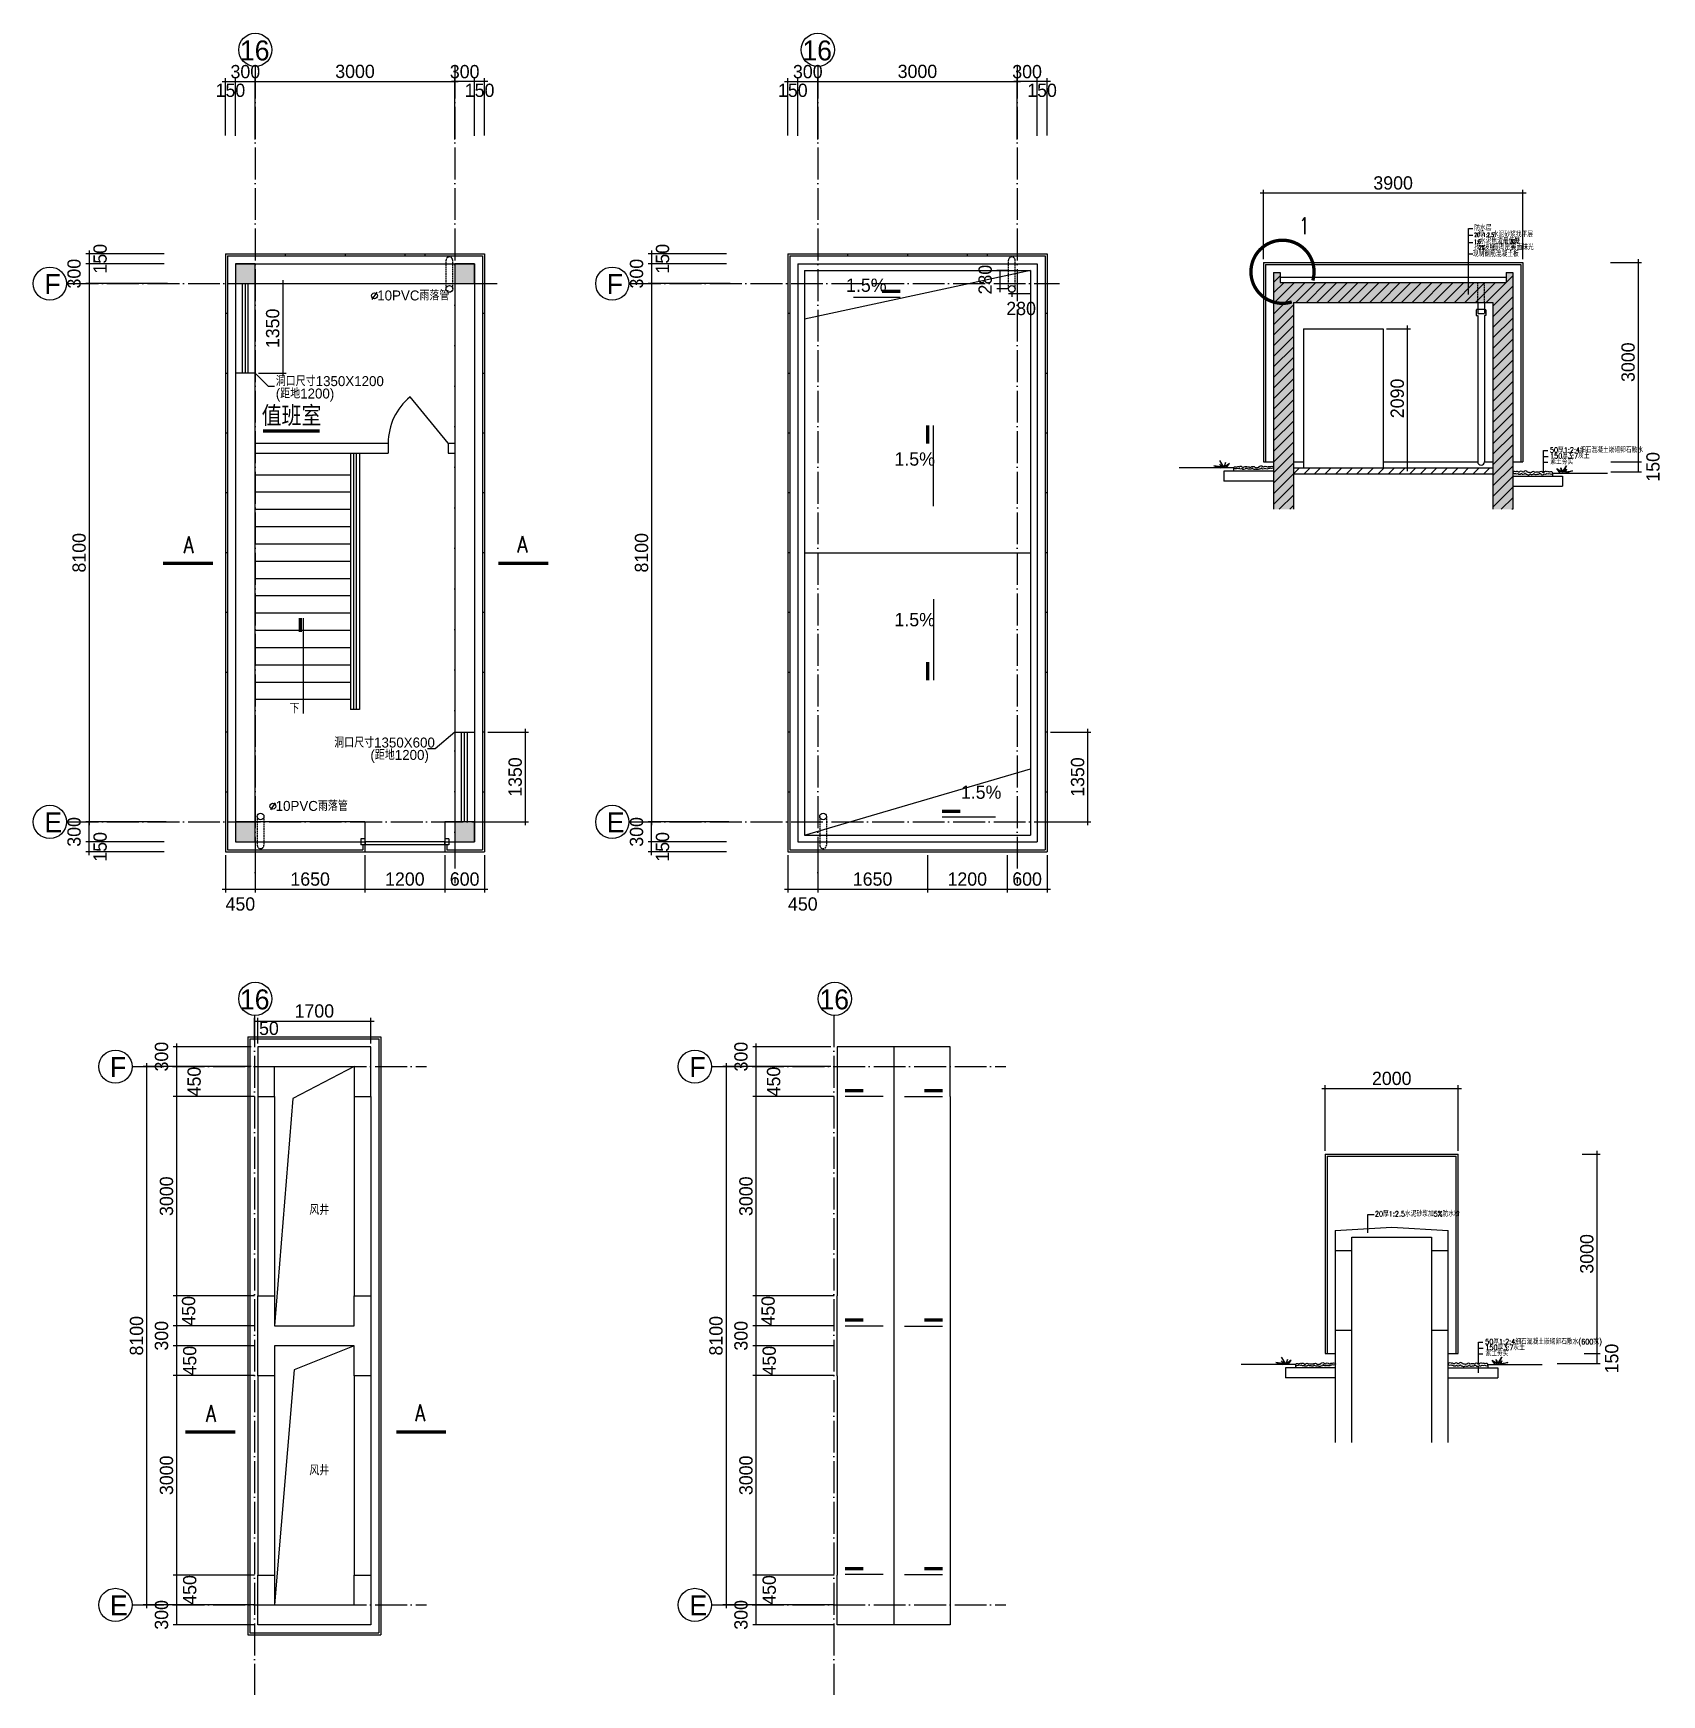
# Model space of a CAD drawing. Extents: x -7034 to 17471, y -16127 to 8875.
import ezdxf

# ---------------------------------------------------------------- set-up
doc = ezdxf.new("R2010")
doc.units = 0
doc.header["$MEASUREMENT"] = 0
doc.linetypes.add('ACAD_ISO04W100', pattern=[30.5, 24, -3, 0.5, -3])
doc.linetypes.add('DASH', pattern=[0.35, 0.25, -0.1])
doc.layers.get('0').update_dxf_attribs({"linetype": 'CONTINUOUS'})
doc.layers.get('DEFPOINTS').update_dxf_attribs({"linetype": 'CONTINUOUS'})
for name, color, linetype in [('PUB_DIM', 3, 'CONTINUOUS'), ('PUB_HATCH', 7, 'CONTINUOUS'), ('PUB_TEXT', 7, 'CONTINUOUS'), ('S_SURFACE', 6, 'CONTINUOUS'), ('ZHOUXIAN', 1, 'CONTINUOUS')]:
    doc.layers.add(name, color=color, linetype=linetype)
doc.styles.add('_HZTXT', font='txt', dxfattribs={"width": 0.8, "bigfont": 'HZTXT'})
doc.styles.add('_SIMPLEX', font='SIMPLEX', dxfattribs={"width": 0.6})
doc.styles.get("Standard").update_dxf_attribs({"font": 'ros.shx', "bigfont": 'hztxt.shx'})
doc.dimstyles.get("Standard").update_dxf_attribs({"dimtxt": 0.18, "dimasz": 0.18, "dimexe": 0.18, "dimexo": 0.0625, "dimgap": 0.09, "dimtad": 0, "dimtih": 1, "dimtoh": 1, "dimdec": 4, "dimzin": 0, "dimtxsty": 'STANDARD', "dimcen": 0.09, "dimazin": 3, "dimtfac": 1, "dimtdec": 4, "dimtofl": 0, "dimtmove": 0, "dimatfit": 3, "dimtolj": 1, "dimtzin": 0})
pattern_1 = [(45, (8002.67, 3249.69), (-79.5495, 79.5495), [])]

msp = doc.modelspace()

# ---------------------------------------------------------------- texts
for s, height, p in [('16', 300, (-3924.2, 8466.3)), ('16', 300, (4538.9, 8466.3)), ('F', 300, (-6865.9, 4950.8)), ('F', 300, (1597.2, 4950.8)), ('10PVC雨落管', 150, (-1857.5, 4854.2)), ('1.5%', 200, (5196.8, 4983.7)), ('洞口尺寸1350X1200', 150, (-3383.9, 3565.1)), ('(距地1200)', 150, (-3383.9, 3378.6)), ('值班室', 300, (-3596.1, 2965.4)), ('1.5%', 200, (5925.6, 2367.8)), ('1.5%', 200, (5925.6, -48.8)), ('下', 150, (-3178.1, -1359)), ('洞口尺寸1350X600', 150, (-2504.8, -1873.2)), ('(距地1200)', 150, (-1960, -2059.7)), ('1.5%', 200, (6924.8, -2645.2)), ('10PVC雨落管', 150, (-3385.9, -2827.1)), ('E', 300, (-6865.9, -3149.2)), ('E', 300, (1597.2, -3149.2)), ('16', 300, (-3924.2, -5813.1)), ('16', 300, (4795.7, -5813.1)), ('F', 300, (-5879.3, -6831.9)), ('F', 300, (2840.6, -6831.9)), ('风井', 150, (-2879.2, -8906.2)), ('风井', 150, (-2879.2, -12826)), ('E', 300, (-5879.3, -14931.9)), ('E', 300, (2840.6, -14931.9))]:
    msp.add_text(s, height=height).set_placement(p)
at = {"layer": 'PUB_TEXT'}
for s, height, style, width, p in [('1', 250, '_HZTXT', 0.8, (12008, 5852.2)), ('20', 64, '_SIMPLEX', 0.6, (14649.9, 5808.9)), ('防水层', 80, '_HZTXT', 0.8, (14649.9, 5905.8)), ('1:6', 64, '_SIMPLEX', 0.6, (14646.4, 5708.5)), ('厚', 80, '_HZTXT', 0.8, (14716.2, 5808.9)), ('水泥焦渣最低处', 80, '_HZTXT', 0.8, (14734.6, 5708.5)), ('1:2.5', 64, '_SIMPLEX', 0.6, (14783.9, 5808.9)), ('水泥砂浆找平层', 80, '_HZTXT', 0.8, (14928.7, 5808.9)), ('30', 64, '_SIMPLEX', 0.6, (15186.2, 5708.5)), ('厚', 80, '_HZTXT', 0.8, (15252.6, 5708.5)), ('现制钢筋混凝土板', 80, '_HZTXT', 0.8, (14628.3, 5513.5)), ('找', 80, '_HZTXT', 0.8, (14649.9, 5615.1)), ('2%', 64, '_SIMPLEX', 0.6, (14716.5, 5615.1)), ('坡度', 80, '_HZTXT', 0.8, (14791.7, 5615.1)), (',', 64, '_SIMPLEX', 0.6, (14923.9, 5615.1)), ('振捣密实', 80, '_HZTXT', 0.8, (14932.2, 5615.1)), (',', 64, '_SIMPLEX', 0.6, (15190.4, 5615.1)), ('表面抹光', 80, '_HZTXT', 0.8, (15198.2, 5615.1)), ('50厚1:2:4细石混凝土嵌砌卵石散水', 80, '_HZTXT', 0.8, (15788.4, 2563.7)), ('150厚3:7灰土', 80, '_HZTXT', 0.8, (15790.9, 2476.2)), ('素土夯实', 80, '_HZTXT', 0.8, (15793.5, 2388.8)), ('A', 250, '_HZTXT', 0.8, (-4770.9, 1051.2)), ('A', 250, '_HZTXT', 0.8, (250.7, 1059.5)), ('20厚1:2.5水泥砂浆加5%防水粉', 80, '_HZTXT', 0.8, (13154.8, -8930.4)), ('素土夯实', 80, '_HZTXT', 0.8, (14819.2, -11028.5)), ('50厚1:2:4细石混凝土嵌砌卵石散水(600宽)', 80, '_HZTXT', 0.8, (14814, -10853.7)), ('150厚3:7灰土', 80, '_HZTXT', 0.8, (14816.6, -10941.1)), ('A', 250, '_HZTXT', 0.8, (-4434.9, -12019.7)), ('A', 250, '_HZTXT', 0.8, (-1286.7, -12011.4))]:
    msp.add_text(s, height=height, dxfattribs=dict(at, style=style, width=width)).set_placement(p)

# ---------------------------------------------------------------- blocks, each defined once
blk = doc.blocks.new('_ARCHTICK')
at = {"color": 0, "linetype": 'BYBLOCK', "const_width": 0.15}
blk.add_lwpolyline([(-0.5, -0.5), (0.5, 0.5)], dxfattribs=at)
blk = doc.blocks.new('*D1')
at = {"color": 0, "linetype": 'BYBLOCK'}
for p, q in [((-5011, 5107), (-6243, 5107)), ((-6193, 5157), (-6193, -3043)), ((-5031, -2993), (-6243, -2993))]:
    blk.add_line(p, q, dxfattribs=at)
at = {"layer": 'DEFPOINTS', "color": 0, "linetype": 'BYBLOCK'}
for p in [(-4961, 5107), (-6193, -2993), (-4981, -2993)]:
    blk.add_point(p, dxfattribs=at)
at = {"color": 0, "linetype": 'BYBLOCK', "xscale": 9, "yscale": 9, "zscale": 9}
for p, rotation in [((-6193, 5107), 90), ((-6193, -2993), 270)]:
    blk.add_blockref('_ARCHTICK', p, dxfattribs=dict(at, rotation=rotation))
at = {"color": 0, "linetype": 'BYBLOCK', "insert": (-6343, 1057), "char_height": 200, "attachment_point": 5, "rotation": 90}
blk.add_mtext('\\A1;8100', dxfattribs=at)
blk = doc.blocks.new('*D2')
at = {"color": 0, "linetype": 'BYBLOCK'}
for p, q in [((-3742, 8150), (-642, 8150)), ((-3692, 7276), (-3692, 8200)), ((-692, 7276), (-692, 8200))]:
    blk.add_line(p, q, dxfattribs=at)
at = {"layer": 'DEFPOINTS', "color": 0, "linetype": 'BYBLOCK'}
for p in [(-692, 8150), (-3692, 7226), (-692, 7226)]:
    blk.add_point(p, dxfattribs=at)
at = {"color": 0, "linetype": 'BYBLOCK', "xscale": 9, "yscale": 9, "zscale": 9, "rotation": 180}
blk.add_blockref('_ARCHTICK', (-3692, 8150), dxfattribs=at)
at = {"color": 0, "linetype": 'BYBLOCK', "xscale": 9, "yscale": 9, "zscale": 9}
blk.add_blockref('_ARCHTICK', (-692, 8150), dxfattribs=at)
at = {"color": 0, "linetype": 'BYBLOCK', "insert": (-2192, 8300), "char_height": 200, "attachment_point": 5}
blk.add_mtext('\\A1;3000', dxfattribs=at)
blk = doc.blocks.new('*D3')
at = {"color": 0, "linetype": 'BYBLOCK'}
for p, q in [((-5061, 5407), (-6239, 5407)), ((-6189, 5457), (-6189, 5107)), ((-5061, 5107), (-6239, 5107))]:
    blk.add_line(p, q, dxfattribs=at)
at = {"layer": 'DEFPOINTS', "color": 0, "linetype": 'BYBLOCK'}
for p in [(-5011, 5407), (-6189, 5107), (-5011, 5107)]:
    blk.add_point(p, dxfattribs=at)
at = {"color": 0, "linetype": 'BYBLOCK', "xscale": 9, "yscale": 9, "zscale": 9}
for p, rotation in [((-6189, 5407), 90), ((-6189, 5107), 270)]:
    blk.add_blockref('_ARCHTICK', p, dxfattribs=dict(at, rotation=rotation))
at = {"color": 0, "linetype": 'BYBLOCK', "insert": (-6414, 5257), "char_height": 200, "attachment_point": 5, "rotation": 90}
blk.add_mtext('\\A1;300', dxfattribs=at)
blk = doc.blocks.new('*D4')
at = {"color": 0, "linetype": 'BYBLOCK'}
for p, q in [((-5061, 5557), (-6239, 5557)), ((-6189, 5607), (-6189, 5357)), ((-5061, 5407), (-6239, 5407))]:
    blk.add_line(p, q, dxfattribs=at)
at = {"layer": 'DEFPOINTS', "color": 0, "linetype": 'BYBLOCK'}
for p in [(-5011, 5557), (-6189, 5407), (-5011, 5407)]:
    blk.add_point(p, dxfattribs=at)
at = {"color": 0, "linetype": 'BYBLOCK', "xscale": 9, "yscale": 9, "zscale": 9}
for p, rotation in [((-6189, 5557), 90), ((-6189, 5407), 270)]:
    blk.add_blockref('_ARCHTICK', p, dxfattribs=dict(at, rotation=rotation))
at = {"color": 0, "linetype": 'BYBLOCK', "insert": (-6022, 5482), "char_height": 200, "attachment_point": 5, "rotation": 90}
blk.add_mtext('\\A1;150', dxfattribs=at)
blk = doc.blocks.new('*D6')
at = {"color": 0, "linetype": 'BYBLOCK'}
for p, q in [((-6189, -3493), (-6189, -3243)), ((-5061, -3293), (-6239, -3293)), ((-5061, -3443), (-6239, -3443))]:
    blk.add_line(p, q, dxfattribs=at)
at = {"layer": 'DEFPOINTS', "color": 0, "linetype": 'BYBLOCK'}
for p in [(-6189, -3293), (-5011, -3293), (-5011, -3443)]:
    blk.add_point(p, dxfattribs=at)
at = {"color": 0, "linetype": 'BYBLOCK', "xscale": 9, "yscale": 9, "zscale": 9}
for p, rotation in [((-6189, -3293), 90), ((-6189, -3443), 270)]:
    blk.add_blockref('_ARCHTICK', p, dxfattribs=dict(at, rotation=rotation))
at = {"color": 0, "linetype": 'BYBLOCK', "insert": (-6022, -3368), "char_height": 200, "attachment_point": 5, "rotation": 90}
blk.add_mtext('\\A1;150', dxfattribs=at)
blk = doc.blocks.new('*D5')
at = {"color": 0, "linetype": 'BYBLOCK'}
for p, q in [((-5061, -2993), (-6239, -2993)), ((-6189, -3343), (-6189, -2993)), ((-5061, -3293), (-6239, -3293))]:
    blk.add_line(p, q, dxfattribs=at)
at = {"layer": 'DEFPOINTS', "color": 0, "linetype": 'BYBLOCK'}
for p in [(-6189, -2993), (-5011, -2993), (-5011, -3293)]:
    blk.add_point(p, dxfattribs=at)
at = {"color": 0, "linetype": 'BYBLOCK', "xscale": 9, "yscale": 9, "zscale": 9}
for p, rotation in [((-6189, -2993), 90), ((-6189, -3293), 270)]:
    blk.add_blockref('_ARCHTICK', p, dxfattribs=dict(at, rotation=rotation))
at = {"color": 0, "linetype": 'BYBLOCK', "insert": (-6414, -3143), "char_height": 200, "attachment_point": 5, "rotation": 90}
blk.add_mtext('\\A1;300', dxfattribs=at)
blk = doc.blocks.new('*D7')
at = {"color": 0, "linetype": 'BYBLOCK'}
for p, q in [((-4042, 8150), (-3642, 8150)), ((-3992, 7330), (-3992, 8200)), ((-3692, 7330), (-3692, 8200))]:
    blk.add_line(p, q, dxfattribs=at)
at = {"layer": 'DEFPOINTS', "color": 0, "linetype": 'BYBLOCK'}
for p in [(-3692, 8150), (-3992, 7280), (-3692, 7280)]:
    blk.add_point(p, dxfattribs=at)
at = {"color": 0, "linetype": 'BYBLOCK', "xscale": 9, "yscale": 9, "zscale": 9, "rotation": 180}
blk.add_blockref('_ARCHTICK', (-3992, 8150), dxfattribs=at)
at = {"color": 0, "linetype": 'BYBLOCK', "xscale": 9, "yscale": 9, "zscale": 9}
blk.add_blockref('_ARCHTICK', (-3692, 8150), dxfattribs=at)
at = {"color": 0, "linetype": 'BYBLOCK', "insert": (-3842, 8296), "char_height": 200, "attachment_point": 5}
blk.add_mtext('\\A1;300', dxfattribs=at)
blk = doc.blocks.new('*D8')
at = {"color": 0, "linetype": 'BYBLOCK'}
for p, q in [((-4192, 8150), (-3942, 8150)), ((-4142, 7335), (-4142, 8200)), ((-3992, 7335), (-3992, 8200))]:
    blk.add_line(p, q, dxfattribs=at)
at = {"layer": 'DEFPOINTS', "color": 0, "linetype": 'BYBLOCK'}
for p in [(-3992, 8150), (-4142, 7285), (-3992, 7285)]:
    blk.add_point(p, dxfattribs=at)
at = {"color": 0, "linetype": 'BYBLOCK', "xscale": 9, "yscale": 9, "zscale": 9, "rotation": 180}
blk.add_blockref('_ARCHTICK', (-4142, 8150), dxfattribs=at)
at = {"color": 0, "linetype": 'BYBLOCK', "xscale": 9, "yscale": 9, "zscale": 9}
blk.add_blockref('_ARCHTICK', (-3992, 8150), dxfattribs=at)
at = {"color": 0, "linetype": 'BYBLOCK', "insert": (-4067, 8015), "char_height": 200, "attachment_point": 5}
blk.add_mtext('\\A1;150', dxfattribs=at)
blk = doc.blocks.new('*D10')
at = {"color": 0, "linetype": 'BYBLOCK'}
for p, q in [((-192, 8150), (-442, 8150)), ((-392, 7335), (-392, 8200)), ((-242, 7335), (-242, 8200))]:
    blk.add_line(p, q, dxfattribs=at)
at = {"layer": 'DEFPOINTS', "color": 0, "linetype": 'BYBLOCK'}
for p in [(-392, 8150), (-392, 7285), (-242, 7285)]:
    blk.add_point(p, dxfattribs=at)
at = {"color": 0, "linetype": 'BYBLOCK', "xscale": 9, "yscale": 9, "zscale": 9, "rotation": 180}
blk.add_blockref('_ARCHTICK', (-392, 8150), dxfattribs=at)
at = {"color": 0, "linetype": 'BYBLOCK', "xscale": 9, "yscale": 9, "zscale": 9}
blk.add_blockref('_ARCHTICK', (-242, 8150), dxfattribs=at)
at = {"color": 0, "linetype": 'BYBLOCK', "insert": (-317, 8015), "char_height": 200, "attachment_point": 5}
blk.add_mtext('\\A1;150', dxfattribs=at)
blk = doc.blocks.new('*D9')
at = {"color": 0, "linetype": 'BYBLOCK'}
for p, q in [((-342, 8150), (-742, 8150)), ((-692, 7330), (-692, 8200)), ((-392, 7330), (-392, 8200))]:
    blk.add_line(p, q, dxfattribs=at)
at = {"layer": 'DEFPOINTS', "color": 0, "linetype": 'BYBLOCK'}
for p in [(-692, 8150), (-692, 7280), (-392, 7280)]:
    blk.add_point(p, dxfattribs=at)
at = {"color": 0, "linetype": 'BYBLOCK', "xscale": 9, "yscale": 9, "zscale": 9, "rotation": 180}
blk.add_blockref('_ARCHTICK', (-692, 8150), dxfattribs=at)
at = {"color": 0, "linetype": 'BYBLOCK', "xscale": 9, "yscale": 9, "zscale": 9}
blk.add_blockref('_ARCHTICK', (-392, 8150), dxfattribs=at)
at = {"color": 0, "linetype": 'BYBLOCK', "insert": (-542, 8296), "char_height": 200, "attachment_point": 5}
blk.add_mtext('\\A1;300', dxfattribs=at)
blk = doc.blocks.new('*D11')
at = {"color": 0, "linetype": 'BYBLOCK'}
for p, q in [((-3642, 5107), (-3230, 5107)), ((-3280, 5157), (-3280, 3711)), ((-3642, 3761), (-3230, 3761))]:
    blk.add_line(p, q, dxfattribs=at)
at = {"layer": 'DEFPOINTS', "color": 0, "linetype": 'BYBLOCK'}
for p in [(-3692, 5107), (-3692, 3761), (-3280, 3761)]:
    blk.add_point(p, dxfattribs=at)
at = {"color": 0, "linetype": 'BYBLOCK', "xscale": 9, "yscale": 9, "zscale": 9}
for p, rotation in [((-3280, 5107), 90), ((-3280, 3761), 270)]:
    blk.add_blockref('_ARCHTICK', p, dxfattribs=dict(at, rotation=rotation))
at = {"color": 0, "linetype": 'BYBLOCK', "insert": (-3430, 4434), "char_height": 200, "attachment_point": 5, "rotation": 90}
blk.add_mtext('\\A1;1350', dxfattribs=at)
blk = doc.blocks.new('*D12')
at = {"color": 0, "linetype": 'BYBLOCK'}
for p, q in [((-192, -1643), (419, -1643)), ((369, -1593), (369, -3043)), ((-192, -2993), (419, -2993))]:
    blk.add_line(p, q, dxfattribs=at)
at = {"layer": 'DEFPOINTS', "color": 0, "linetype": 'BYBLOCK'}
for p in [(-242, -1643), (-242, -2993), (369, -2993)]:
    blk.add_point(p, dxfattribs=at)
at = {"color": 0, "linetype": 'BYBLOCK', "xscale": 9, "yscale": 9, "zscale": 9}
for p, rotation in [((369, -1643), 90), ((369, -2993), 270)]:
    blk.add_blockref('_ARCHTICK', p, dxfattribs=dict(at, rotation=rotation))
at = {"color": 0, "linetype": 'BYBLOCK', "insert": (219, -2318), "char_height": 200, "attachment_point": 5, "rotation": 90}
blk.add_mtext('\\A1;1350', dxfattribs=at)
blk = doc.blocks.new('*D13')
at = {"color": 0, "linetype": 'BYBLOCK'}
for p, q in [((-4142, -3493), (-4142, -4054)), ((-3692, -3493), (-3692, -4054)), ((-4192, -4004), (-3692, -4004))]:
    blk.add_line(p, q, dxfattribs=at)
at = {"layer": 'DEFPOINTS', "color": 0, "linetype": 'BYBLOCK'}
for p in [(-4142, -3443), (-3692, -3443), (-3692, -4004)]:
    blk.add_point(p, dxfattribs=at)
at = {"color": 0, "linetype": 'BYBLOCK', "xscale": 9, "yscale": 9, "zscale": 9, "rotation": 180}
blk.add_blockref('_ARCHTICK', (-4142, -4004), dxfattribs=at)
at = {"color": 0, "linetype": 'BYBLOCK', "xscale": 9, "yscale": 9, "zscale": 9}
blk.add_blockref('_ARCHTICK', (-3692, -4004), dxfattribs=at)
at = {"color": 0, "linetype": 'BYBLOCK', "insert": (-3917, -4229), "char_height": 200, "attachment_point": 5}
blk.add_mtext('\\A1;450', dxfattribs=at)
blk = doc.blocks.new('*D14')
at = {"color": 0, "linetype": 'BYBLOCK'}
for p, q in [((-2042, -3493), (-2042, -4054)), ((-3742, -4004), (-1992, -4004))]:
    blk.add_line(p, q, dxfattribs=at)
at = {"layer": 'DEFPOINTS', "color": 0, "linetype": 'BYBLOCK'}
for p in [(-3692, -3443), (-2042, -3443), (-2042, -4004)]:
    blk.add_point(p, dxfattribs=at)
at = {"color": 0, "linetype": 'BYBLOCK', "xscale": 9, "yscale": 9, "zscale": 9, "rotation": 180}
blk.add_blockref('_ARCHTICK', (-3692, -4004), dxfattribs=at)
at = {"color": 0, "linetype": 'BYBLOCK', "xscale": 9, "yscale": 9, "zscale": 9}
blk.add_blockref('_ARCHTICK', (-2042, -4004), dxfattribs=at)
at = {"color": 0, "linetype": 'BYBLOCK', "insert": (-2867, -3854), "char_height": 200, "attachment_point": 5}
blk.add_mtext('\\A1;1650', dxfattribs=at)
blk = doc.blocks.new('*D15')
at = {"color": 0, "linetype": 'BYBLOCK'}
for p, q in [((-842, -3493), (-842, -4054)), ((-2092, -4004), (-792, -4004))]:
    blk.add_line(p, q, dxfattribs=at)
at = {"layer": 'DEFPOINTS', "color": 0, "linetype": 'BYBLOCK'}
for p in [(-2042, -3443), (-842, -3443), (-842, -4004)]:
    blk.add_point(p, dxfattribs=at)
at = {"color": 0, "linetype": 'BYBLOCK', "xscale": 9, "yscale": 9, "zscale": 9, "rotation": 180}
blk.add_blockref('_ARCHTICK', (-2042, -4004), dxfattribs=at)
at = {"color": 0, "linetype": 'BYBLOCK', "xscale": 9, "yscale": 9, "zscale": 9}
blk.add_blockref('_ARCHTICK', (-842, -4004), dxfattribs=at)
at = {"color": 0, "linetype": 'BYBLOCK', "insert": (-1442, -3854), "char_height": 200, "attachment_point": 5}
blk.add_mtext('\\A1;1200', dxfattribs=at)
blk = doc.blocks.new('*D16')
at = {"color": 0, "linetype": 'BYBLOCK'}
for p, q in [((-242, -3493), (-242, -4054)), ((-892, -4004), (-192, -4004))]:
    blk.add_line(p, q, dxfattribs=at)
at = {"layer": 'DEFPOINTS', "color": 0, "linetype": 'BYBLOCK'}
for p in [(-842, -3443), (-242, -3443), (-242, -4004)]:
    blk.add_point(p, dxfattribs=at)
at = {"color": 0, "linetype": 'BYBLOCK', "xscale": 9, "yscale": 9, "zscale": 9, "rotation": 180}
blk.add_blockref('_ARCHTICK', (-842, -4004), dxfattribs=at)
at = {"color": 0, "linetype": 'BYBLOCK', "xscale": 9, "yscale": 9, "zscale": 9}
blk.add_blockref('_ARCHTICK', (-242, -4004), dxfattribs=at)
at = {"color": 0, "linetype": 'BYBLOCK', "insert": (-542, -3854), "char_height": 200, "attachment_point": 5}
blk.add_mtext('\\A1;600', dxfattribs=at)
blk = doc.blocks.new('*D29')
at = {"color": 0, "linetype": 'BYBLOCK'}
for p, q in [((-2042, -3493), (-2042, -4054)), ((-3742, -4004), (-1992, -4004))]:
    blk.add_line(p, q, dxfattribs=at)
at = {"layer": 'DEFPOINTS', "color": 0, "linetype": 'BYBLOCK'}
for p in [(-3692, -3443), (-2042, -3443), (-2042, -4004)]:
    blk.add_point(p, dxfattribs=at)
at = {"color": 0, "linetype": 'BYBLOCK', "xscale": 9, "yscale": 9, "zscale": 9, "rotation": 180}
blk.add_blockref('_ARCHTICK', (-3692, -4004), dxfattribs=at)
at = {"color": 0, "linetype": 'BYBLOCK', "xscale": 9, "yscale": 9, "zscale": 9}
blk.add_blockref('_ARCHTICK', (-2042, -4004), dxfattribs=at)
at = {"color": 0, "linetype": 'BYBLOCK', "insert": (-2867, -3854), "char_height": 200, "attachment_point": 5}
blk.add_mtext('\\A1;1650', dxfattribs=at)
blk = doc.blocks.new('*D18')
at = {"color": 0, "linetype": 'BYBLOCK'}
for p, q in [((-3742, 8150), (-642, 8150)), ((-3692, 7276), (-3692, 8200)), ((-692, 7276), (-692, 8200))]:
    blk.add_line(p, q, dxfattribs=at)
at = {"layer": 'DEFPOINTS', "color": 0, "linetype": 'BYBLOCK'}
for p in [(-692, 8150), (-3692, 7226), (-692, 7226)]:
    blk.add_point(p, dxfattribs=at)
at = {"color": 0, "linetype": 'BYBLOCK', "xscale": 9, "yscale": 9, "zscale": 9, "rotation": 180}
blk.add_blockref('_ARCHTICK', (-3692, 8150), dxfattribs=at)
at = {"color": 0, "linetype": 'BYBLOCK', "xscale": 9, "yscale": 9, "zscale": 9}
blk.add_blockref('_ARCHTICK', (-692, 8150), dxfattribs=at)
at = {"color": 0, "linetype": 'BYBLOCK', "insert": (-2192, 8300), "char_height": 200, "attachment_point": 5}
blk.add_mtext('\\A1;3000', dxfattribs=at)
blk = doc.blocks.new('*D17')
at = {"color": 0, "linetype": 'BYBLOCK'}
for p, q in [((-5011, 5107), (-6243, 5107)), ((-6193, 5157), (-6193, -3043)), ((-5031, -2993), (-6243, -2993))]:
    blk.add_line(p, q, dxfattribs=at)
at = {"layer": 'DEFPOINTS', "color": 0, "linetype": 'BYBLOCK'}
for p in [(-4961, 5107), (-6193, -2993), (-4981, -2993)]:
    blk.add_point(p, dxfattribs=at)
at = {"color": 0, "linetype": 'BYBLOCK', "xscale": 9, "yscale": 9, "zscale": 9}
for p, rotation in [((-6193, 5107), 90), ((-6193, -2993), 270)]:
    blk.add_blockref('_ARCHTICK', p, dxfattribs=dict(at, rotation=rotation))
at = {"color": 0, "linetype": 'BYBLOCK', "insert": (-6343, 1057), "char_height": 200, "attachment_point": 5, "rotation": 90}
blk.add_mtext('\\A1;8100', dxfattribs=at)
blk = doc.blocks.new('*D21')
at = {"color": 0, "linetype": 'BYBLOCK'}
for p, q in [((-6193, -3493), (-6193, -3243)), ((-5065, -3293), (-6243, -3293)), ((-5065, -3443), (-6243, -3443))]:
    blk.add_line(p, q, dxfattribs=at)
at = {"layer": 'DEFPOINTS', "color": 0, "linetype": 'BYBLOCK'}
for p in [(-6193, -3293), (-5015, -3293), (-5015, -3443)]:
    blk.add_point(p, dxfattribs=at)
at = {"color": 0, "linetype": 'BYBLOCK', "xscale": 9, "yscale": 9, "zscale": 9}
for p, rotation in [((-6193, -3293), 90), ((-6193, -3443), 270)]:
    blk.add_blockref('_ARCHTICK', p, dxfattribs=dict(at, rotation=rotation))
at = {"color": 0, "linetype": 'BYBLOCK', "insert": (-6027, -3368), "char_height": 200, "attachment_point": 5, "rotation": 90}
blk.add_mtext('\\A1;150', dxfattribs=at)
blk = doc.blocks.new('*D22')
at = {"color": 0, "linetype": 'BYBLOCK'}
for p, q in [((-5065, -2993), (-6243, -2993)), ((-6193, -3343), (-6193, -2993)), ((-5065, -3293), (-6243, -3293))]:
    blk.add_line(p, q, dxfattribs=at)
at = {"layer": 'DEFPOINTS', "color": 0, "linetype": 'BYBLOCK'}
for p in [(-6193, -2993), (-5015, -2993), (-5015, -3293)]:
    blk.add_point(p, dxfattribs=at)
at = {"color": 0, "linetype": 'BYBLOCK', "xscale": 9, "yscale": 9, "zscale": 9}
for p, rotation in [((-6193, -2993), 90), ((-6193, -3293), 270)]:
    blk.add_blockref('_ARCHTICK', p, dxfattribs=dict(at, rotation=rotation))
at = {"color": 0, "linetype": 'BYBLOCK', "insert": (-6418, -3143), "char_height": 200, "attachment_point": 5, "rotation": 90}
blk.add_mtext('\\A1;300', dxfattribs=at)
blk = doc.blocks.new('*D28')
at = {"color": 0, "linetype": 'BYBLOCK'}
for p, q in [((-4142, -3493), (-4142, -4054)), ((-3692, -3493), (-3692, -4054)), ((-4192, -4004), (-3692, -4004))]:
    blk.add_line(p, q, dxfattribs=at)
at = {"layer": 'DEFPOINTS', "color": 0, "linetype": 'BYBLOCK'}
for p in [(-4142, -3443), (-3692, -3443), (-3692, -4004)]:
    blk.add_point(p, dxfattribs=at)
at = {"color": 0, "linetype": 'BYBLOCK', "xscale": 9, "yscale": 9, "zscale": 9, "rotation": 180}
blk.add_blockref('_ARCHTICK', (-4142, -4004), dxfattribs=at)
at = {"color": 0, "linetype": 'BYBLOCK', "xscale": 9, "yscale": 9, "zscale": 9}
blk.add_blockref('_ARCHTICK', (-3692, -4004), dxfattribs=at)
at = {"color": 0, "linetype": 'BYBLOCK', "insert": (-3917, -4229), "char_height": 200, "attachment_point": 5}
blk.add_mtext('\\A1;450', dxfattribs=at)
blk = doc.blocks.new('*D19')
at = {"color": 0, "linetype": 'BYBLOCK'}
for p, q in [((-5065, 5407), (-6243, 5407)), ((-6193, 5457), (-6193, 5107)), ((-5065, 5107), (-6243, 5107))]:
    blk.add_line(p, q, dxfattribs=at)
at = {"layer": 'DEFPOINTS', "color": 0, "linetype": 'BYBLOCK'}
for p in [(-5015, 5407), (-6193, 5107), (-5015, 5107)]:
    blk.add_point(p, dxfattribs=at)
at = {"color": 0, "linetype": 'BYBLOCK', "xscale": 9, "yscale": 9, "zscale": 9}
for p, rotation in [((-6193, 5407), 90), ((-6193, 5107), 270)]:
    blk.add_blockref('_ARCHTICK', p, dxfattribs=dict(at, rotation=rotation))
at = {"color": 0, "linetype": 'BYBLOCK', "insert": (-6418, 5257), "char_height": 200, "attachment_point": 5, "rotation": 90}
blk.add_mtext('\\A1;300', dxfattribs=at)
blk = doc.blocks.new('*D20')
at = {"color": 0, "linetype": 'BYBLOCK'}
for p, q in [((-5065, 5557), (-6243, 5557)), ((-6193, 5607), (-6193, 5357)), ((-5065, 5407), (-6243, 5407))]:
    blk.add_line(p, q, dxfattribs=at)
at = {"layer": 'DEFPOINTS', "color": 0, "linetype": 'BYBLOCK'}
for p in [(-5015, 5557), (-6193, 5407), (-5015, 5407)]:
    blk.add_point(p, dxfattribs=at)
at = {"color": 0, "linetype": 'BYBLOCK', "xscale": 9, "yscale": 9, "zscale": 9}
for p, rotation in [((-6193, 5557), 90), ((-6193, 5407), 270)]:
    blk.add_blockref('_ARCHTICK', p, dxfattribs=dict(at, rotation=rotation))
at = {"color": 0, "linetype": 'BYBLOCK', "insert": (-6027, 5482), "char_height": 200, "attachment_point": 5, "rotation": 90}
blk.add_mtext('\\A1;150', dxfattribs=at)
blk = doc.blocks.new('*D24')
at = {"color": 0, "linetype": 'BYBLOCK'}
for p, q in [((-4192, 8150), (-3942, 8150)), ((-4142, 7335), (-4142, 8200)), ((-3992, 7335), (-3992, 8200))]:
    blk.add_line(p, q, dxfattribs=at)
at = {"layer": 'DEFPOINTS', "color": 0, "linetype": 'BYBLOCK'}
for p in [(-3992, 8150), (-4142, 7285), (-3992, 7285)]:
    blk.add_point(p, dxfattribs=at)
at = {"color": 0, "linetype": 'BYBLOCK', "xscale": 9, "yscale": 9, "zscale": 9, "rotation": 180}
blk.add_blockref('_ARCHTICK', (-4142, 8150), dxfattribs=at)
at = {"color": 0, "linetype": 'BYBLOCK', "xscale": 9, "yscale": 9, "zscale": 9}
blk.add_blockref('_ARCHTICK', (-3992, 8150), dxfattribs=at)
at = {"color": 0, "linetype": 'BYBLOCK', "insert": (-4067, 8015), "char_height": 200, "attachment_point": 5}
blk.add_mtext('\\A1;150', dxfattribs=at)
blk = doc.blocks.new('*D23')
at = {"color": 0, "linetype": 'BYBLOCK'}
for p, q in [((-4042, 8150), (-3642, 8150)), ((-3992, 7330), (-3992, 8200)), ((-3692, 7330), (-3692, 8200))]:
    blk.add_line(p, q, dxfattribs=at)
at = {"layer": 'DEFPOINTS', "color": 0, "linetype": 'BYBLOCK'}
for p in [(-3692, 8150), (-3992, 7280), (-3692, 7280)]:
    blk.add_point(p, dxfattribs=at)
at = {"color": 0, "linetype": 'BYBLOCK', "xscale": 9, "yscale": 9, "zscale": 9, "rotation": 180}
blk.add_blockref('_ARCHTICK', (-3992, 8150), dxfattribs=at)
at = {"color": 0, "linetype": 'BYBLOCK', "xscale": 9, "yscale": 9, "zscale": 9}
blk.add_blockref('_ARCHTICK', (-3692, 8150), dxfattribs=at)
at = {"color": 0, "linetype": 'BYBLOCK', "insert": (-3842, 8296), "char_height": 200, "attachment_point": 5}
blk.add_mtext('\\A1;300', dxfattribs=at)
blk = doc.blocks.new('*D30')
at = {"color": 0, "linetype": 'BYBLOCK'}
for p, q in [((-842, -3493), (-842, -4054)), ((-2092, -4004), (-792, -4004))]:
    blk.add_line(p, q, dxfattribs=at)
at = {"layer": 'DEFPOINTS', "color": 0, "linetype": 'BYBLOCK'}
for p in [(-2042, -3443), (-842, -3443), (-842, -4004)]:
    blk.add_point(p, dxfattribs=at)
at = {"color": 0, "linetype": 'BYBLOCK', "xscale": 9, "yscale": 9, "zscale": 9, "rotation": 180}
blk.add_blockref('_ARCHTICK', (-2042, -4004), dxfattribs=at)
at = {"color": 0, "linetype": 'BYBLOCK', "xscale": 9, "yscale": 9, "zscale": 9}
blk.add_blockref('_ARCHTICK', (-842, -4004), dxfattribs=at)
at = {"color": 0, "linetype": 'BYBLOCK', "insert": (-1442, -3854), "char_height": 200, "attachment_point": 5}
blk.add_mtext('\\A1;1200', dxfattribs=at)
blk = doc.blocks.new('*D31')
at = {"color": 0, "linetype": 'BYBLOCK'}
for p, q in [((-242, -3493), (-242, -4054)), ((-892, -4004), (-192, -4004))]:
    blk.add_line(p, q, dxfattribs=at)
at = {"layer": 'DEFPOINTS', "color": 0, "linetype": 'BYBLOCK'}
for p in [(-842, -3443), (-242, -3443), (-242, -4004)]:
    blk.add_point(p, dxfattribs=at)
at = {"color": 0, "linetype": 'BYBLOCK', "xscale": 9, "yscale": 9, "zscale": 9, "rotation": 180}
blk.add_blockref('_ARCHTICK', (-842, -4004), dxfattribs=at)
at = {"color": 0, "linetype": 'BYBLOCK', "xscale": 9, "yscale": 9, "zscale": 9}
blk.add_blockref('_ARCHTICK', (-242, -4004), dxfattribs=at)
at = {"color": 0, "linetype": 'BYBLOCK', "insert": (-542, -3854), "char_height": 200, "attachment_point": 5}
blk.add_mtext('\\A1;600', dxfattribs=at)
blk = doc.blocks.new('*D27')
at = {"color": 0, "linetype": 'BYBLOCK'}
for p, q in [((-192, -1643), (419, -1643)), ((369, -1593), (369, -3043)), ((-192, -2993), (419, -2993))]:
    blk.add_line(p, q, dxfattribs=at)
at = {"layer": 'DEFPOINTS', "color": 0, "linetype": 'BYBLOCK'}
for p in [(-242, -1643), (-242, -2993), (369, -2993)]:
    blk.add_point(p, dxfattribs=at)
at = {"color": 0, "linetype": 'BYBLOCK', "xscale": 9, "yscale": 9, "zscale": 9}
for p, rotation in [((369, -1643), 90), ((369, -2993), 270)]:
    blk.add_blockref('_ARCHTICK', p, dxfattribs=dict(at, rotation=rotation))
at = {"color": 0, "linetype": 'BYBLOCK', "insert": (219, -2318), "char_height": 200, "attachment_point": 5, "rotation": 90}
blk.add_mtext('\\A1;1350', dxfattribs=at)
blk = doc.blocks.new('*D25')
at = {"color": 0, "linetype": 'BYBLOCK'}
for p, q in [((-192, 8150), (-442, 8150)), ((-392, 7335), (-392, 8200)), ((-242, 7335), (-242, 8200))]:
    blk.add_line(p, q, dxfattribs=at)
at = {"layer": 'DEFPOINTS', "color": 0, "linetype": 'BYBLOCK'}
for p in [(-392, 8150), (-392, 7285), (-242, 7285)]:
    blk.add_point(p, dxfattribs=at)
at = {"color": 0, "linetype": 'BYBLOCK', "xscale": 9, "yscale": 9, "zscale": 9, "rotation": 180}
blk.add_blockref('_ARCHTICK', (-392, 8150), dxfattribs=at)
at = {"color": 0, "linetype": 'BYBLOCK', "xscale": 9, "yscale": 9, "zscale": 9}
blk.add_blockref('_ARCHTICK', (-242, 8150), dxfattribs=at)
at = {"color": 0, "linetype": 'BYBLOCK', "insert": (-317, 8015), "char_height": 200, "attachment_point": 5}
blk.add_mtext('\\A1;150', dxfattribs=at)
blk = doc.blocks.new('*D26')
at = {"color": 0, "linetype": 'BYBLOCK'}
for p, q in [((-342, 8150), (-742, 8150)), ((-692, 7330), (-692, 8200)), ((-392, 7330), (-392, 8200))]:
    blk.add_line(p, q, dxfattribs=at)
at = {"layer": 'DEFPOINTS', "color": 0, "linetype": 'BYBLOCK'}
for p in [(-692, 8150), (-692, 7280), (-392, 7280)]:
    blk.add_point(p, dxfattribs=at)
at = {"color": 0, "linetype": 'BYBLOCK', "xscale": 9, "yscale": 9, "zscale": 9, "rotation": 180}
blk.add_blockref('_ARCHTICK', (-692, 8150), dxfattribs=at)
at = {"color": 0, "linetype": 'BYBLOCK', "xscale": 9, "yscale": 9, "zscale": 9}
blk.add_blockref('_ARCHTICK', (-392, 8150), dxfattribs=at)
at = {"color": 0, "linetype": 'BYBLOCK', "insert": (-542, 8296), "char_height": 200, "attachment_point": 5}
blk.add_mtext('\\A1;300', dxfattribs=at)
blk = doc.blocks.new('*D32')
at = {"color": 0, "linetype": 'BYBLOCK'}
for p, q in [((16446, 4957), (16776, 4957)), ((16496, 4977), (16496, 4907)), ((16776, 4977), (16776, 4907))]:
    blk.add_line(p, q, dxfattribs=at)
at = {"layer": 'DEFPOINTS', "color": 0, "linetype": 'BYBLOCK'}
for p in [(16496, 5027), (16776, 5027), (16776, 4957)]:
    blk.add_point(p, dxfattribs=at)
at = {"color": 0, "linetype": 'BYBLOCK', "xscale": 9, "yscale": 9, "zscale": 9, "rotation": 180}
blk.add_blockref('_ARCHTICK', (16496, 4957), dxfattribs=at)
at = {"color": 0, "linetype": 'BYBLOCK', "xscale": 9, "yscale": 9, "zscale": 9}
blk.add_blockref('_ARCHTICK', (16776, 4957), dxfattribs=at)
at = {"color": 0, "linetype": 'BYBLOCK', "insert": (16636, 4732), "char_height": 200, "attachment_point": 5}
blk.add_mtext('\\A1;280', dxfattribs=at)
blk = doc.blocks.new('*D33')
at = {"color": 0, "linetype": 'BYBLOCK'}
for p, q in [((16442, 5307), (16271, 5307)), ((16321, 4977), (16321, 5307)), ((16446, 5027), (16271, 5027))]:
    blk.add_line(p, q, dxfattribs=at)
at = {"layer": 'DEFPOINTS', "color": 0, "linetype": 'BYBLOCK'}
for p in [(16321, 5307), (16492, 5307), (16496, 5027)]:
    blk.add_point(p, dxfattribs=at)
at = {"color": 0, "linetype": 'BYBLOCK', "xscale": 9, "yscale": 9, "zscale": 9}
for p, rotation in [((16321, 5307), 90), ((16321, 5027), 270)]:
    blk.add_blockref('_ARCHTICK', p, dxfattribs=dict(at, rotation=rotation))
at = {"color": 0, "linetype": 'BYBLOCK', "insert": (16096, 5167), "char_height": 200, "attachment_point": 5, "rotation": 90}
blk.add_mtext('\\A1;280', dxfattribs=at)
blk = doc.blocks.new('*D34')
at = {"color": 0, "linetype": 'BYBLOCK'}
for p, q in [((-3754, -6675), (-5379, -6675)), ((-5329, -6625), (-5329, -14825)), ((-3754, -14775), (-5379, -14775))]:
    blk.add_line(p, q, dxfattribs=at)
at = {"layer": 'DEFPOINTS', "color": 0, "linetype": 'BYBLOCK'}
for p in [(-3704, -6675), (-5329, -14775), (-3704, -14775)]:
    blk.add_point(p, dxfattribs=at)
at = {"color": 0, "linetype": 'BYBLOCK', "xscale": 9, "yscale": 9, "zscale": 9}
for p, rotation in [((-5329, -6675), 90), ((-5329, -14775), 270)]:
    blk.add_blockref('_ARCHTICK', p, dxfattribs=dict(at, rotation=rotation))
at = {"color": 0, "linetype": 'BYBLOCK', "insert": (-5479, -10725), "char_height": 200, "attachment_point": 5, "rotation": 90}
blk.add_mtext('\\A1;8100', dxfattribs=at)
blk = doc.blocks.new('*D35')
at = {"color": 0, "linetype": 'BYBLOCK'}
for p, q in [((-3754, -6375), (-4928, -6375)), ((-4878, -6325), (-4878, -6675)), ((-3804, -6675), (-4928, -6675))]:
    blk.add_line(p, q, dxfattribs=at)
at = {"layer": 'DEFPOINTS', "color": 0, "linetype": 'BYBLOCK'}
for p in [(-3704, -6375), (-4878, -6675), (-3754, -6675)]:
    blk.add_point(p, dxfattribs=at)
at = {"color": 0, "linetype": 'BYBLOCK', "xscale": 9, "yscale": 9, "zscale": 9}
for p, rotation in [((-4878, -6375), 90), ((-4878, -6675), 270)]:
    blk.add_blockref('_ARCHTICK', p, dxfattribs=dict(at, rotation=rotation))
at = {"color": 0, "linetype": 'BYBLOCK', "insert": (-5103, -6525), "char_height": 200, "attachment_point": 5, "rotation": 90}
blk.add_mtext('\\A1;300', dxfattribs=at)
blk = doc.blocks.new('*D36')
at = {"color": 0, "linetype": 'BYBLOCK'}
for p, q in [((-4878, -6625), (-4878, -7125)), ((-3704, -7125), (-4928, -7125))]:
    blk.add_line(p, q, dxfattribs=at)
at = {"layer": 'DEFPOINTS', "color": 0, "linetype": 'BYBLOCK'}
for p in [(-3754, -6675), (-4878, -7125), (-3654, -7125)]:
    blk.add_point(p, dxfattribs=at)
at = {"color": 0, "linetype": 'BYBLOCK', "xscale": 9, "yscale": 9, "zscale": 9}
for p, rotation in [((-4878, -6675), 90), ((-4878, -7125), 270)]:
    blk.add_blockref('_ARCHTICK', p, dxfattribs=dict(at, rotation=rotation))
at = {"color": 0, "linetype": 'BYBLOCK', "insert": (-4612, -6900), "char_height": 200, "attachment_point": 5, "rotation": 90}
blk.add_mtext('\\A1;450', dxfattribs=at)
blk = doc.blocks.new('*D37')
at = {"color": 0, "linetype": 'BYBLOCK'}
for p, q in [((-4878, -7075), (-4878, -10175)), ((-3704, -10125), (-4928, -10125))]:
    blk.add_line(p, q, dxfattribs=at)
at = {"layer": 'DEFPOINTS', "color": 0, "linetype": 'BYBLOCK'}
for p in [(-3654, -7125), (-4878, -10125), (-3654, -10125)]:
    blk.add_point(p, dxfattribs=at)
at = {"color": 0, "linetype": 'BYBLOCK', "xscale": 9, "yscale": 9, "zscale": 9}
for p, rotation in [((-4878, -7125), 90), ((-4878, -10125), 270)]:
    blk.add_blockref('_ARCHTICK', p, dxfattribs=dict(at, rotation=rotation))
at = {"color": 0, "linetype": 'BYBLOCK', "insert": (-5028, -8625), "char_height": 200, "attachment_point": 5, "rotation": 90}
blk.add_mtext('\\A1;3000', dxfattribs=at)
blk = doc.blocks.new('*D38')
at = {"color": 0, "linetype": 'BYBLOCK'}
for p, q in [((-4878, -10075), (-4878, -10625)), ((-3704, -10575), (-4928, -10575))]:
    blk.add_line(p, q, dxfattribs=at)
at = {"layer": 'DEFPOINTS', "color": 0, "linetype": 'BYBLOCK'}
for p in [(-3654, -10125), (-4878, -10575), (-3654, -10575)]:
    blk.add_point(p, dxfattribs=at)
at = {"color": 0, "linetype": 'BYBLOCK', "xscale": 9, "yscale": 9, "zscale": 9}
for p, rotation in [((-4878, -10125), 90), ((-4878, -10575), 270)]:
    blk.add_blockref('_ARCHTICK', p, dxfattribs=dict(at, rotation=rotation))
at = {"color": 0, "linetype": 'BYBLOCK', "insert": (-4695, -10350), "char_height": 200, "attachment_point": 5, "rotation": 90}
blk.add_mtext('\\A1;450', dxfattribs=at)
blk = doc.blocks.new('*D39')
at = {"color": 0, "linetype": 'BYBLOCK'}
for p, q in [((-4878, -10525), (-4878, -10875)), ((-3704, -10875), (-4928, -10875))]:
    blk.add_line(p, q, dxfattribs=at)
at = {"layer": 'DEFPOINTS', "color": 0, "linetype": 'BYBLOCK'}
for p in [(-3654, -10575), (-4878, -10875), (-3654, -10875)]:
    blk.add_point(p, dxfattribs=at)
at = {"color": 0, "linetype": 'BYBLOCK', "xscale": 9, "yscale": 9, "zscale": 9}
for p, rotation in [((-4878, -10575), 90), ((-4878, -10875), 270)]:
    blk.add_blockref('_ARCHTICK', p, dxfattribs=dict(at, rotation=rotation))
at = {"color": 0, "linetype": 'BYBLOCK', "insert": (-5103, -10725), "char_height": 200, "attachment_point": 5, "rotation": 90}
blk.add_mtext('\\A1;300', dxfattribs=at)
blk = doc.blocks.new('*D40')
at = {"color": 0, "linetype": 'BYBLOCK'}
for p, q in [((-4878, -10825), (-4878, -11375)), ((-3704, -11325), (-4928, -11325))]:
    blk.add_line(p, q, dxfattribs=at)
at = {"layer": 'DEFPOINTS', "color": 0, "linetype": 'BYBLOCK'}
for p in [(-3654, -10875), (-4878, -11325), (-3654, -11325)]:
    blk.add_point(p, dxfattribs=at)
at = {"color": 0, "linetype": 'BYBLOCK', "xscale": 9, "yscale": 9, "zscale": 9}
for p, rotation in [((-4878, -10875), 90), ((-4878, -11325), 270)]:
    blk.add_blockref('_ARCHTICK', p, dxfattribs=dict(at, rotation=rotation))
at = {"color": 0, "linetype": 'BYBLOCK', "insert": (-4678, -11100), "char_height": 200, "attachment_point": 5, "rotation": 90}
blk.add_mtext('\\A1;450', dxfattribs=at)
blk = doc.blocks.new('*D41')
at = {"color": 0, "linetype": 'BYBLOCK'}
for p, q in [((-4878, -11275), (-4878, -14375)), ((-3704, -14325), (-4928, -14325))]:
    blk.add_line(p, q, dxfattribs=at)
at = {"layer": 'DEFPOINTS', "color": 0, "linetype": 'BYBLOCK'}
for p in [(-3654, -11325), (-4878, -14325), (-3654, -14325)]:
    blk.add_point(p, dxfattribs=at)
at = {"color": 0, "linetype": 'BYBLOCK', "xscale": 9, "yscale": 9, "zscale": 9}
for p, rotation in [((-4878, -11325), 90), ((-4878, -14325), 270)]:
    blk.add_blockref('_ARCHTICK', p, dxfattribs=dict(at, rotation=rotation))
at = {"color": 0, "linetype": 'BYBLOCK', "insert": (-5028, -12825), "char_height": 200, "attachment_point": 5, "rotation": 90}
blk.add_mtext('\\A1;3000', dxfattribs=at)
blk = doc.blocks.new('*D42')
at = {"color": 0, "linetype": 'BYBLOCK'}
for p, q in [((-4878, -14275), (-4878, -14825)), ((-3704, -14775), (-4928, -14775))]:
    blk.add_line(p, q, dxfattribs=at)
at = {"layer": 'DEFPOINTS', "color": 0, "linetype": 'BYBLOCK'}
for p in [(-3654, -14325), (-4878, -14775), (-3654, -14775)]:
    blk.add_point(p, dxfattribs=at)
at = {"color": 0, "linetype": 'BYBLOCK', "xscale": 9, "yscale": 9, "zscale": 9}
for p, rotation in [((-4878, -14325), 90), ((-4878, -14775), 270)]:
    blk.add_blockref('_ARCHTICK', p, dxfattribs=dict(at, rotation=rotation))
at = {"color": 0, "linetype": 'BYBLOCK', "insert": (-4678, -14550), "char_height": 200, "attachment_point": 5, "rotation": 90}
blk.add_mtext('\\A1;450', dxfattribs=at)
blk = doc.blocks.new('*D43')
at = {"color": 0, "linetype": 'BYBLOCK'}
for p, q in [((-4878, -14725), (-4878, -15075)), ((-3704, -15075), (-4928, -15075))]:
    blk.add_line(p, q, dxfattribs=at)
at = {"layer": 'DEFPOINTS', "color": 0, "linetype": 'BYBLOCK'}
for p in [(-3654, -14775), (-4878, -15075), (-3654, -15075)]:
    blk.add_point(p, dxfattribs=at)
at = {"color": 0, "linetype": 'BYBLOCK', "xscale": 9, "yscale": 9, "zscale": 9}
for p, rotation in [((-4878, -14775), 90), ((-4878, -15075), 270)]:
    blk.add_blockref('_ARCHTICK', p, dxfattribs=dict(at, rotation=rotation))
at = {"color": 0, "linetype": 'BYBLOCK', "insert": (-5103, -14925), "char_height": 200, "attachment_point": 5, "rotation": 90}
blk.add_mtext('\\A1;300', dxfattribs=at)
blk = doc.blocks.new('*D51')
at = {"color": 0, "linetype": 'BYBLOCK'}
for p, q in [((-4878, -11275), (-4878, -14375)), ((-3704, -14325), (-4928, -14325))]:
    blk.add_line(p, q, dxfattribs=at)
at = {"layer": 'DEFPOINTS', "color": 0, "linetype": 'BYBLOCK'}
for p in [(-3654, -11325), (-4878, -14325), (-3654, -14325)]:
    blk.add_point(p, dxfattribs=at)
at = {"color": 0, "linetype": 'BYBLOCK', "xscale": 9, "yscale": 9, "zscale": 9}
for p, rotation in [((-4878, -11325), 90), ((-4878, -14325), 270)]:
    blk.add_blockref('_ARCHTICK', p, dxfattribs=dict(at, rotation=rotation))
at = {"color": 0, "linetype": 'BYBLOCK', "insert": (-5028, -12825), "char_height": 200, "attachment_point": 5, "rotation": 90}
blk.add_mtext('\\A1;3000', dxfattribs=at)
blk = doc.blocks.new('*D44')
at = {"color": 0, "linetype": 'BYBLOCK'}
for p, q in [((-3754, -6675), (-5379, -6675)), ((-5329, -6625), (-5329, -14825)), ((-3754, -14775), (-5379, -14775))]:
    blk.add_line(p, q, dxfattribs=at)
at = {"layer": 'DEFPOINTS', "color": 0, "linetype": 'BYBLOCK'}
for p in [(-3704, -6675), (-5329, -14775), (-3704, -14775)]:
    blk.add_point(p, dxfattribs=at)
at = {"color": 0, "linetype": 'BYBLOCK', "xscale": 9, "yscale": 9, "zscale": 9}
for p, rotation in [((-5329, -6675), 90), ((-5329, -14775), 270)]:
    blk.add_blockref('_ARCHTICK', p, dxfattribs=dict(at, rotation=rotation))
at = {"color": 0, "linetype": 'BYBLOCK', "insert": (-5479, -10725), "char_height": 200, "attachment_point": 5, "rotation": 90}
blk.add_mtext('\\A1;8100', dxfattribs=at)
blk = doc.blocks.new('*D52')
at = {"color": 0, "linetype": 'BYBLOCK'}
for p, q in [((-4878, -14275), (-4878, -14825)), ((-3704, -14775), (-4928, -14775))]:
    blk.add_line(p, q, dxfattribs=at)
at = {"layer": 'DEFPOINTS', "color": 0, "linetype": 'BYBLOCK'}
for p in [(-3654, -14325), (-4878, -14775), (-3654, -14775)]:
    blk.add_point(p, dxfattribs=at)
at = {"color": 0, "linetype": 'BYBLOCK', "xscale": 9, "yscale": 9, "zscale": 9}
for p, rotation in [((-4878, -14325), 90), ((-4878, -14775), 270)]:
    blk.add_blockref('_ARCHTICK', p, dxfattribs=dict(at, rotation=rotation))
at = {"color": 0, "linetype": 'BYBLOCK', "insert": (-4678, -14550), "char_height": 200, "attachment_point": 5, "rotation": 90}
blk.add_mtext('\\A1;450', dxfattribs=at)
blk = doc.blocks.new('*D53')
at = {"color": 0, "linetype": 'BYBLOCK'}
for p, q in [((-4878, -14725), (-4878, -15075)), ((-3704, -15075), (-4928, -15075))]:
    blk.add_line(p, q, dxfattribs=at)
at = {"layer": 'DEFPOINTS', "color": 0, "linetype": 'BYBLOCK'}
for p in [(-3654, -14775), (-4878, -15075), (-3654, -15075)]:
    blk.add_point(p, dxfattribs=at)
at = {"color": 0, "linetype": 'BYBLOCK', "xscale": 9, "yscale": 9, "zscale": 9}
for p, rotation in [((-4878, -14775), 90), ((-4878, -15075), 270)]:
    blk.add_blockref('_ARCHTICK', p, dxfattribs=dict(at, rotation=rotation))
at = {"color": 0, "linetype": 'BYBLOCK', "insert": (-5103, -14925), "char_height": 200, "attachment_point": 5, "rotation": 90}
blk.add_mtext('\\A1;300', dxfattribs=at)
blk = doc.blocks.new('*D47')
at = {"color": 0, "linetype": 'BYBLOCK'}
for p, q in [((-4878, -7075), (-4878, -10175)), ((-3704, -10125), (-4928, -10125))]:
    blk.add_line(p, q, dxfattribs=at)
at = {"layer": 'DEFPOINTS', "color": 0, "linetype": 'BYBLOCK'}
for p in [(-3654, -7125), (-4878, -10125), (-3654, -10125)]:
    blk.add_point(p, dxfattribs=at)
at = {"color": 0, "linetype": 'BYBLOCK', "xscale": 9, "yscale": 9, "zscale": 9}
for p, rotation in [((-4878, -7125), 90), ((-4878, -10125), 270)]:
    blk.add_blockref('_ARCHTICK', p, dxfattribs=dict(at, rotation=rotation))
at = {"color": 0, "linetype": 'BYBLOCK', "insert": (-5028, -8625), "char_height": 200, "attachment_point": 5, "rotation": 90}
blk.add_mtext('\\A1;3000', dxfattribs=at)
blk = doc.blocks.new('*D50')
at = {"color": 0, "linetype": 'BYBLOCK'}
for p, q in [((-4878, -10825), (-4878, -11375)), ((-3704, -11325), (-4928, -11325))]:
    blk.add_line(p, q, dxfattribs=at)
at = {"layer": 'DEFPOINTS', "color": 0, "linetype": 'BYBLOCK'}
for p in [(-3654, -10875), (-4878, -11325), (-3654, -11325)]:
    blk.add_point(p, dxfattribs=at)
at = {"color": 0, "linetype": 'BYBLOCK', "xscale": 9, "yscale": 9, "zscale": 9}
for p, rotation in [((-4878, -10875), 90), ((-4878, -11325), 270)]:
    blk.add_blockref('_ARCHTICK', p, dxfattribs=dict(at, rotation=rotation))
at = {"color": 0, "linetype": 'BYBLOCK', "insert": (-4678, -11100), "char_height": 200, "attachment_point": 5, "rotation": 90}
blk.add_mtext('\\A1;450', dxfattribs=at)
blk = doc.blocks.new('*D48')
at = {"color": 0, "linetype": 'BYBLOCK'}
for p, q in [((-4878, -10075), (-4878, -10625)), ((-3704, -10575), (-4928, -10575))]:
    blk.add_line(p, q, dxfattribs=at)
at = {"layer": 'DEFPOINTS', "color": 0, "linetype": 'BYBLOCK'}
for p in [(-3654, -10125), (-4878, -10575), (-3654, -10575)]:
    blk.add_point(p, dxfattribs=at)
at = {"color": 0, "linetype": 'BYBLOCK', "xscale": 9, "yscale": 9, "zscale": 9}
for p, rotation in [((-4878, -10125), 90), ((-4878, -10575), 270)]:
    blk.add_blockref('_ARCHTICK', p, dxfattribs=dict(at, rotation=rotation))
at = {"color": 0, "linetype": 'BYBLOCK', "insert": (-4695, -10350), "char_height": 200, "attachment_point": 5, "rotation": 90}
blk.add_mtext('\\A1;450', dxfattribs=at)
blk = doc.blocks.new('*D49')
at = {"color": 0, "linetype": 'BYBLOCK'}
for p, q in [((-4878, -10525), (-4878, -10875)), ((-3704, -10875), (-4928, -10875))]:
    blk.add_line(p, q, dxfattribs=at)
at = {"layer": 'DEFPOINTS', "color": 0, "linetype": 'BYBLOCK'}
for p in [(-3654, -10575), (-4878, -10875), (-3654, -10875)]:
    blk.add_point(p, dxfattribs=at)
at = {"color": 0, "linetype": 'BYBLOCK', "xscale": 9, "yscale": 9, "zscale": 9}
for p, rotation in [((-4878, -10575), 90), ((-4878, -10875), 270)]:
    blk.add_blockref('_ARCHTICK', p, dxfattribs=dict(at, rotation=rotation))
at = {"color": 0, "linetype": 'BYBLOCK', "insert": (-5103, -10725), "char_height": 200, "attachment_point": 5, "rotation": 90}
blk.add_mtext('\\A1;300', dxfattribs=at)
blk = doc.blocks.new('*D46')
at = {"color": 0, "linetype": 'BYBLOCK'}
for p, q in [((-4878, -6625), (-4878, -7125)), ((-3704, -7125), (-4928, -7125))]:
    blk.add_line(p, q, dxfattribs=at)
at = {"layer": 'DEFPOINTS', "color": 0, "linetype": 'BYBLOCK'}
for p in [(-3754, -6675), (-4878, -7125), (-3654, -7125)]:
    blk.add_point(p, dxfattribs=at)
at = {"color": 0, "linetype": 'BYBLOCK', "xscale": 9, "yscale": 9, "zscale": 9}
for p, rotation in [((-4878, -6675), 90), ((-4878, -7125), 270)]:
    blk.add_blockref('_ARCHTICK', p, dxfattribs=dict(at, rotation=rotation))
at = {"color": 0, "linetype": 'BYBLOCK', "insert": (-4612, -6900), "char_height": 200, "attachment_point": 5, "rotation": 90}
blk.add_mtext('\\A1;450', dxfattribs=at)
blk = doc.blocks.new('*D45')
at = {"color": 0, "linetype": 'BYBLOCK'}
for p, q in [((-3754, -6375), (-4928, -6375)), ((-4878, -6325), (-4878, -6675)), ((-3804, -6675), (-4928, -6675))]:
    blk.add_line(p, q, dxfattribs=at)
at = {"layer": 'DEFPOINTS', "color": 0, "linetype": 'BYBLOCK'}
for p in [(-3704, -6375), (-4878, -6675), (-3754, -6675)]:
    blk.add_point(p, dxfattribs=at)
at = {"color": 0, "linetype": 'BYBLOCK', "xscale": 9, "yscale": 9, "zscale": 9}
for p, rotation in [((-4878, -6375), 90), ((-4878, -6675), 270)]:
    blk.add_blockref('_ARCHTICK', p, dxfattribs=dict(at, rotation=rotation))
at = {"color": 0, "linetype": 'BYBLOCK', "insert": (-5103, -6525), "char_height": 200, "attachment_point": 5, "rotation": 90}
blk.add_mtext('\\A1;300', dxfattribs=at)
blk = doc.blocks.new('*D54')
at = {"color": 0, "linetype": 'BYBLOCK'}
for p, q in [((16699, 5425), (17165, 5425)), ((17115, 5475), (17115, 2375)), ((16705, 2425), (17165, 2425))]:
    blk.add_line(p, q, dxfattribs=at)
at = {"layer": 'DEFPOINTS', "color": 0, "linetype": 'BYBLOCK'}
for p in [(16649, 5425), (16655, 2425), (17115, 2425)]:
    blk.add_point(p, dxfattribs=at)
at = {"color": 0, "linetype": 'BYBLOCK', "xscale": 9, "yscale": 9, "zscale": 9}
for p, rotation in [((17115, 5425), 90), ((17115, 2425), 270)]:
    blk.add_blockref('_ARCHTICK', p, dxfattribs=dict(at, rotation=rotation))
at = {"color": 0, "linetype": 'BYBLOCK', "insert": (16965, 3925), "char_height": 200, "attachment_point": 5, "rotation": 90}
blk.add_mtext('\\A1;3000', dxfattribs=at)
blk = doc.blocks.new('*D55')
at = {"color": 0, "linetype": 'BYBLOCK'}
for p, q in [((16705, 2275), (17165, 2275)), ((17115, 2475), (17115, 2275))]:
    blk.add_line(p, q, dxfattribs=at)
at = {"layer": 'DEFPOINTS', "color": 0, "linetype": 'BYBLOCK'}
for p in [(16655, 2425), (16655, 2275), (17115, 2275)]:
    blk.add_point(p, dxfattribs=at)
at = {"color": 0, "linetype": 'BYBLOCK', "xscale": 9, "yscale": 9, "zscale": 9}
for p, rotation in [((17115, 2425), 90), ((17115, 2275), 270)]:
    blk.add_blockref('_ARCHTICK', p, dxfattribs=dict(at, rotation=rotation))
at = {"color": 0, "linetype": 'BYBLOCK', "insert": (17340, 2350), "char_height": 200, "attachment_point": 5, "rotation": 90}
blk.add_mtext('\\A1;150', dxfattribs=at)
blk = doc.blocks.new('*D56')
at = {"color": 0, "linetype": 'BYBLOCK'}
for p, q in [((11479, 5475), (11479, 6521)), ((15379, 5475), (15379, 6521)), ((11429, 6471), (15429, 6471))]:
    blk.add_line(p, q, dxfattribs=at)
at = {"layer": 'DEFPOINTS', "color": 0, "linetype": 'BYBLOCK'}
for p in [(15379, 6471), (11479, 5425), (15379, 5425)]:
    blk.add_point(p, dxfattribs=at)
at = {"color": 0, "linetype": 'BYBLOCK', "xscale": 9, "yscale": 9, "zscale": 9, "rotation": 180}
blk.add_blockref('_ARCHTICK', (11479, 6471), dxfattribs=at)
at = {"color": 0, "linetype": 'BYBLOCK', "xscale": 9, "yscale": 9, "zscale": 9}
blk.add_blockref('_ARCHTICK', (15379, 6471), dxfattribs=at)
at = {"color": 0, "linetype": 'BYBLOCK', "insert": (13429, 6621), "char_height": 200, "attachment_point": 5}
blk.add_mtext('\\A1;3900', dxfattribs=at)
blk = doc.blocks.new('*D57')
at = {"color": 0, "linetype": 'BYBLOCK'}
for p, q in [((16275, -7993), (16544, -7993)), ((16494, -7943), (16494, -11043)), ((16304, -10993), (16544, -10993))]:
    blk.add_line(p, q, dxfattribs=at)
at = {"layer": 'DEFPOINTS', "color": 0, "linetype": 'BYBLOCK'}
for p in [(16225, -7993), (16254, -10993), (16494, -10993)]:
    blk.add_point(p, dxfattribs=at)
at = {"color": 0, "linetype": 'BYBLOCK', "xscale": 9, "yscale": 9, "zscale": 9}
for p, rotation in [((16494, -7993), 90), ((16494, -10993), 270)]:
    blk.add_blockref('_ARCHTICK', p, dxfattribs=dict(at, rotation=rotation))
at = {"color": 0, "linetype": 'BYBLOCK', "insert": (16344, -9493), "char_height": 200, "attachment_point": 5, "rotation": 90}
blk.add_mtext('\\A1;3000', dxfattribs=at)
blk = doc.blocks.new('*D58')
at = {"color": 0, "linetype": 'BYBLOCK'}
for p, q in [((16494, -10943), (16494, -11143)), ((15898, -11143), (16544, -11143))]:
    blk.add_line(p, q, dxfattribs=at)
at = {"layer": 'DEFPOINTS', "color": 0, "linetype": 'BYBLOCK'}
for p in [(16254, -10993), (15848, -11143), (16494, -11143)]:
    blk.add_point(p, dxfattribs=at)
at = {"color": 0, "linetype": 'BYBLOCK', "xscale": 9, "yscale": 9, "zscale": 9}
for p, rotation in [((16494, -10993), 90), ((16494, -11143), 270)]:
    blk.add_blockref('_ARCHTICK', p, dxfattribs=dict(at, rotation=rotation))
at = {"color": 0, "linetype": 'BYBLOCK', "insert": (16719, -11068), "char_height": 200, "attachment_point": 5, "rotation": 90}
blk.add_mtext('\\A1;150', dxfattribs=at)
blk = doc.blocks.new('*D59')
at = {"color": 0, "linetype": 'BYBLOCK'}
for p, q in [((12408, -7943), (12408, -6953)), ((14408, -7943), (14408, -6953)), ((12358, -7003), (14458, -7003))]:
    blk.add_line(p, q, dxfattribs=at)
at = {"layer": 'DEFPOINTS', "color": 0, "linetype": 'BYBLOCK'}
for p in [(14408, -7003), (12408, -7993), (14408, -7993)]:
    blk.add_point(p, dxfattribs=at)
at = {"color": 0, "linetype": 'BYBLOCK', "xscale": 9, "yscale": 9, "zscale": 9, "rotation": 180}
blk.add_blockref('_ARCHTICK', (12408, -7003), dxfattribs=at)
at = {"color": 0, "linetype": 'BYBLOCK', "xscale": 9, "yscale": 9, "zscale": 9}
blk.add_blockref('_ARCHTICK', (14408, -7003), dxfattribs=at)
at = {"color": 0, "linetype": 'BYBLOCK', "insert": (13408, -6853), "char_height": 200, "attachment_point": 5}
blk.add_mtext('\\A1;2000', dxfattribs=at)
blk = doc.blocks.new('*D60')
at = {"color": 0, "linetype": 'BYBLOCK'}
for p, q in [((-3704, -5989), (-3713, -5989)), ((-3704, -6278), (-3704, -5939)), ((-3704, -5989), (-3654, -5989)), ((-3654, -6325), (-3654, -5939)), ((-3654, -5989), (-3645, -5989))]:
    blk.add_line(p, q, dxfattribs=at)
at = {"layer": 'DEFPOINTS', "color": 0, "linetype": 'BYBLOCK'}
for p in [(-3654, -5989), (-3704, -6328), (-3654, -6375)]:
    blk.add_point(p, dxfattribs=at)
at = {"color": 0, "linetype": 'BYBLOCK', "xscale": 9, "yscale": 9, "zscale": 9}
blk.add_blockref('_ARCHTICK', (-3704, -5989), dxfattribs=at)
at = {"color": 0, "linetype": 'BYBLOCK', "xscale": 9, "yscale": 9, "zscale": 9, "rotation": 180}
blk.add_blockref('_ARCHTICK', (-3654, -5989), dxfattribs=at)
at = {"color": 0, "linetype": 'BYBLOCK', "insert": (-3487, -6100), "char_height": 200, "attachment_point": 5}
blk.add_mtext('\\A1;50', dxfattribs=at)
blk = doc.blocks.new('*D61')
at = {"color": 0, "linetype": 'BYBLOCK'}
for p, q in [((-3704, -5989), (-1904, -5989)), ((-1954, -6325), (-1954, -5939))]:
    blk.add_line(p, q, dxfattribs=at)
at = {"layer": 'DEFPOINTS', "color": 0, "linetype": 'BYBLOCK'}
for p in [(-1954, -5989), (-3654, -6375), (-1954, -6375)]:
    blk.add_point(p, dxfattribs=at)
at = {"color": 0, "linetype": 'BYBLOCK', "xscale": 9, "yscale": 9, "zscale": 9, "rotation": 180}
blk.add_blockref('_ARCHTICK', (-3654, -5989), dxfattribs=at)
at = {"color": 0, "linetype": 'BYBLOCK', "xscale": 9, "yscale": 9, "zscale": 9}
blk.add_blockref('_ARCHTICK', (-1954, -5989), dxfattribs=at)
at = {"color": 0, "linetype": 'BYBLOCK', "insert": (-2804, -5839), "char_height": 200, "attachment_point": 5}
blk.add_mtext('\\A1;1700', dxfattribs=at)
blk = doc.blocks.new('*D62')
at = {"color": 0, "linetype": 'BYBLOCK'}
for p, q in [((13329, 4425), (13692, 4425)), ((13642, 4475), (13642, 2285)), ((13329, 2335), (13692, 2335))]:
    blk.add_line(p, q, dxfattribs=at)
at = {"layer": 'DEFPOINTS', "color": 0, "linetype": 'BYBLOCK'}
for p in [(13279, 4425), (13279, 2335), (13642, 2335)]:
    blk.add_point(p, dxfattribs=at)
at = {"color": 0, "linetype": 'BYBLOCK', "xscale": 9, "yscale": 9, "zscale": 9}
for p, rotation in [((13642, 4425), 90), ((13642, 2335), 270)]:
    blk.add_blockref('_ARCHTICK', p, dxfattribs=dict(at, rotation=rotation))
at = {"color": 0, "linetype": 'BYBLOCK', "insert": (13492, 3380), "char_height": 200, "attachment_point": 5, "rotation": 90}
blk.add_mtext('\\A1;2090', dxfattribs=at)

# ---------------------------------------------------------------- dimensions: what is measured, and where the dimension line sits
for base, p1, p2, picture, middle in [((-3692.1, 8149.5), (-3992.1, 7280.2), (-3692.1, 7280.2), '*D7', (-3842.1, 8295.6)), ((-692.1, 8149.5), (-392.1, 7280.2), (-692.1, 7280.2), '*D9', (-542.1, 8295.6)), ((-3992.1, 8149.5), (-4142.1, 7284.7), (-3992.1, 7284.7), '*D8', (-4067.1, 8014.8)), ((-392.1, 8149.5), (-242.1, 7284.7), (-392.1, 7284.7), '*D10', (-317.1, 8014.8)), ((-3654.3, -5989.1), (-3704.3, -6328.2), (-3654.3, -6375.5), '*D60', (-3487.2, -6100.1))]:
    dim = msp.add_linear_dim(base=base, p1=p1, p2=p2, dimstyle='STANDARD', override={"dimscale": 50, "dimtxt": 4, "dimexe": 1, "dimexo": 1, "dimgap": 1, "dimtad": 1, "dimtih": 0, "dimtoh": 0, "dimdec": 0, "dimblk1": 'ARCHTICK', "dimblk2": 'ARCHTICK', "dimsah": 1, "dimdle": 1, "dimtdec": 0})
    dim.commit()
    dim.dimension.update_dxf_attribs({"geometry": picture, "text_midpoint": middle, "dimtype": 160})
for base, p1, p2, override, picture, middle in [((-692.1, 8149.5), (-3692.1, 7225.7), (-692.1, 7225.7), {"dimscale": 50, "dimtxt": 4, "dimexe": 1, "dimexo": 1, "dimgap": 1, "dimtad": 1, "dimtih": 0, "dimtoh": 0, "dimdec": 0, "dimblk1": 'ARCHTICK', "dimblk2": 'ARCHTICK', "dimsah": 1, "dimdle": 1, "dimtdec": 0}, '*D2', (-2192.1, 8299.5)), ((15379.1, 6470.6), (11479.1, 5424.8), (15379.1, 5424.8), {"dimscale": 50, "dimtxt": 4, "dimexe": 1, "dimexo": 1, "dimgap": 1, "dimtad": 1, "dimtih": 0, "dimtoh": 0, "dimdec": 0, "dimblk1": 'ARCHTICK', "dimblk2": 'ARCHTICK', "dimsah": 1, "dimdle": 1, "dimtdec": 0}, '*D56', (13429.1, 6620.6)), ((-3692.1, -4003.7), (-4142.1, -3442.8), (-3692.1, -3442.8), {"dimscale": 50, "dimtxt": 4, "dimexe": 1, "dimexo": 1, "dimgap": 1, "dimtad": 1, "dimtih": 0, "dimtoh": 0, "dimdec": 0, "dimblk1": 'ARCHTICK', "dimblk2": 'ARCHTICK', "dimsah": 1, "dimdle": 1, "dimtdec": 0}, '*D13', (-3917.1, -4228.7)), ((-2042.1, -4003.7), (-3692.1, -3442.8), (-2042.1, -3442.8), {"dimscale": 50, "dimtxt": 4, "dimexe": 1, "dimexo": 1, "dimgap": 1, "dimtad": 1, "dimtih": 0, "dimtoh": 0, "dimdec": 0, "dimblk1": 'ARCHTICK', "dimblk2": 'ARCHTICK', "dimsah": 1, "dimdle": 1, "dimse1": 1, "dimtdec": 0}, '*D14', (-2867.1, -3853.7)), ((-842.1, -4003.7), (-2042.1, -3442.8), (-842.1, -3442.8), {"dimscale": 50, "dimtxt": 4, "dimexe": 1, "dimexo": 1, "dimgap": 1, "dimtad": 1, "dimtih": 0, "dimtoh": 0, "dimdec": 0, "dimblk1": 'ARCHTICK', "dimblk2": 'ARCHTICK', "dimsah": 1, "dimdle": 1, "dimse1": 1, "dimtdec": 0}, '*D15', (-1442.1, -3853.7)), ((-242.1, -4003.7), (-842.1, -3442.8), (-242.1, -3442.8), {"dimscale": 50, "dimtxt": 4, "dimexe": 1, "dimexo": 1, "dimgap": 1, "dimtad": 1, "dimtih": 0, "dimtoh": 0, "dimdec": 0, "dimblk1": 'ARCHTICK', "dimblk2": 'ARCHTICK', "dimsah": 1, "dimdle": 1, "dimse1": 1, "dimtdec": 0}, '*D16', (-542.1, -3853.7)), ((-1954.3, -5989.1), (-3654.3, -6375.5), (-1954.3, -6375.5), {"dimscale": 50, "dimtxt": 4, "dimexe": 1, "dimexo": 1, "dimgap": 1, "dimtad": 1, "dimtih": 0, "dimtoh": 0, "dimdec": 0, "dimblk1": 'ARCHTICK', "dimblk2": 'ARCHTICK', "dimsah": 1, "dimdle": 1, "dimse1": 1, "dimtdec": 0}, '*D61', (-2804.3, -5839.1)), ((14407.9, -7003.3), (12407.9, -7993), (14407.9, -7993), {"dimscale": 50, "dimtxt": 4, "dimexe": 1, "dimexo": 1, "dimgap": 1, "dimtad": 1, "dimtih": 0, "dimtoh": 0, "dimdec": 0, "dimblk1": 'ARCHTICK', "dimblk2": 'ARCHTICK', "dimsah": 1, "dimdle": 1, "dimtdec": 0}, '*D59', (13407.9, -6853.3))]:
    dim = msp.add_linear_dim(base=base, p1=p1, p2=p2, dimstyle='STANDARD', override=override)
    dim.commit()
    dim.dimension.update_dxf_attribs({"geometry": picture, "text_midpoint": middle})
for base, p1, p2, picture, middle in [((4771, 8149.5), (4471, 7280.2), (4771, 7280.2), '*D23', (4621, 8295.6)), ((7771, 8149.5), (8071, 7280.2), (7771, 7280.2), '*D26', (7921, 8295.6)), ((4471, 8149.5), (4321, 7284.7), (4471, 7284.7), '*D24', (4396, 8014.8)), ((8071, 8149.5), (8221, 7284.7), (8071, 7284.7), '*D25', (8146, 8014.8))]:
    dim = msp.add_linear_dim(base=base, p1=p1, p2=p2, dimstyle='STANDARD', override={"dimscale": 50, "dimtxt": 4, "dimexe": 1, "dimexo": 1, "dimgap": 1, "dimtad": 1, "dimtih": 0, "dimtoh": 0, "dimdec": 0, "dimblk1": 'ARCHTICK', "dimblk2": 'ARCHTICK', "dimsah": 1, "dimdle": 1, "dimtdec": 0})
    dim.commit()
    dim.dimension.update_dxf_attribs({"geometry": picture, "text_midpoint": middle, "dimtype": 160, "insert": (8463.1, 0)})
for base, p1, p2, override, picture, middle, set_off in [((7771, 8149.5), (4771, 7225.7), (7771, 7225.7), {"dimscale": 50, "dimtxt": 4, "dimexe": 1, "dimexo": 1, "dimgap": 1, "dimtad": 1, "dimtih": 0, "dimtoh": 0, "dimdec": 0, "dimblk1": 'ARCHTICK', "dimblk2": 'ARCHTICK', "dimsah": 1, "dimdle": 1, "dimtdec": 0}, '*D18', (6271, 8299.5), (8463.1, 0)), ((7971, 4957), (7691, 5027.2), (7971, 5026.8), {"dimscale": 50, "dimtxt": 4, "dimexe": 1, "dimexo": 1, "dimgap": 1, "dimtad": 1, "dimtih": 0, "dimtoh": 0, "dimdec": 0, "dimblk1": 'ARCHTICK', "dimblk2": 'ARCHTICK', "dimsah": 1, "dimdle": 1, "dimtdec": 0}, '*D32', (7831, 4732), (-8804.8, 0)), ((4771, -4003.7), (4321, -3442.8), (4771, -3442.8), {"dimscale": 50, "dimtxt": 4, "dimexe": 1, "dimexo": 1, "dimgap": 1, "dimtad": 1, "dimtih": 0, "dimtoh": 0, "dimdec": 0, "dimblk1": 'ARCHTICK', "dimblk2": 'ARCHTICK', "dimsah": 1, "dimdle": 1, "dimtdec": 0}, '*D28', (4546, -4228.7), (8463.1, 0)), ((6421, -4003.7), (4771, -3442.8), (6421, -3442.8), {"dimscale": 50, "dimtxt": 4, "dimexe": 1, "dimexo": 1, "dimgap": 1, "dimtad": 1, "dimtih": 0, "dimtoh": 0, "dimdec": 0, "dimblk1": 'ARCHTICK', "dimblk2": 'ARCHTICK', "dimsah": 1, "dimdle": 1, "dimse1": 1, "dimtdec": 0}, '*D29', (5596, -3853.7), (8463.1, 0)), ((7621, -4003.7), (6421, -3442.8), (7621, -3442.8), {"dimscale": 50, "dimtxt": 4, "dimexe": 1, "dimexo": 1, "dimgap": 1, "dimtad": 1, "dimtih": 0, "dimtoh": 0, "dimdec": 0, "dimblk1": 'ARCHTICK', "dimblk2": 'ARCHTICK', "dimsah": 1, "dimdle": 1, "dimse1": 1, "dimtdec": 0}, '*D30', (7021, -3853.7), (8463.1, 0)), ((8221, -4003.7), (7621, -3442.8), (8221, -3442.8), {"dimscale": 50, "dimtxt": 4, "dimexe": 1, "dimexo": 1, "dimgap": 1, "dimtad": 1, "dimtih": 0, "dimtoh": 0, "dimdec": 0, "dimblk1": 'ARCHTICK', "dimblk2": 'ARCHTICK', "dimsah": 1, "dimdle": 1, "dimse1": 1, "dimtdec": 0}, '*D31', (7921, -3853.7), (8463.1, 0))]:
    dim = msp.add_linear_dim(base=base, p1=p1, p2=p2, dimstyle='STANDARD', override=override)
    dim.commit()
    dim.dimension.update_dxf_attribs({"geometry": picture, "text_midpoint": middle, "insert": set_off})
for base, p1, p2, override, picture, middle, set_off in [((-6193, 5407.2), (-5015.1, 5557.2), (-5015.1, 5407.2), {"dimscale": 50, "dimtxt": 4, "dimexe": 1, "dimexo": 1, "dimgap": 1, "dimtad": 1, "dimtih": 0, "dimtoh": 0, "dimdec": 0, "dimblk1": 'ARCHTICK', "dimblk2": 'ARCHTICK', "dimsah": 1, "dimdle": 1, "dimtdec": 0}, '*D4', (-6026.6, 5482.2), (-4.5, 0)), ((2270.1, 5407.2), (3448, 5557.2), (3448, 5407.2), {"dimscale": 50, "dimtxt": 4, "dimexe": 1, "dimexo": 1, "dimgap": 1, "dimtad": 1, "dimtih": 0, "dimtoh": 0, "dimdec": 0, "dimblk1": 'ARCHTICK', "dimblk2": 'ARCHTICK', "dimsah": 1, "dimdle": 1, "dimtdec": 0}, '*D20', (2436.5, 5482.2), (8463.1, 0)), ((-6193, -3292.8), (-5015.1, -3442.8), (-5015.1, -3292.8), {"dimscale": 50, "dimtxt": 4, "dimexe": 1, "dimexo": 1, "dimgap": 1, "dimtad": 1, "dimtih": 0, "dimtoh": 0, "dimdec": 0, "dimblk1": 'ARCHTICK', "dimblk2": 'ARCHTICK', "dimsah": 1, "dimdle": 1, "dimtdec": 0}, '*D6', (-6026.6, -3367.8), (-4.5, 0)), ((2270.1, -3292.8), (3448, -3442.8), (3448, -3292.8), {"dimscale": 50, "dimtxt": 4, "dimexe": 1, "dimexo": 1, "dimgap": 1, "dimtad": 1, "dimtih": 0, "dimtoh": 0, "dimdec": 0, "dimblk1": 'ARCHTICK', "dimblk2": 'ARCHTICK', "dimsah": 1, "dimdle": 1, "dimtdec": 0}, '*D21', (2436.5, -3367.8), (8463.1, 0)), ((3842.1, -7125.5), (4965.6, -6675.5), (5065.6, -7125.5), {"dimscale": 50, "dimtxt": 4, "dimexe": 1, "dimexo": 1, "dimgap": 1, "dimtad": 1, "dimtih": 0, "dimtoh": 0, "dimdec": 0, "dimblk1": 'ARCHTICK', "dimblk2": 'ARCHTICK', "dimsah": 1, "dimdle": 1, "dimse1": 1, "dimtdec": 0}, '*D46', (4108.2, -6900.5), (8719.8, 0)), ((3842.1, -10575.5), (5065.6, -10125.5), (5065.6, -10575.5), {"dimscale": 50, "dimtxt": 4, "dimexe": 1, "dimexo": 1, "dimgap": 1, "dimtad": 1, "dimtih": 0, "dimtoh": 0, "dimdec": 0, "dimblk1": 'ARCHTICK', "dimblk2": 'ARCHTICK', "dimsah": 1, "dimdle": 1, "dimse1": 1, "dimtdec": 0}, '*D48', (4025.1, -10350.5), (8719.8, 0)), ((3842.1, -11325.5), (5065.6, -10875.5), (5065.6, -11325.5), {"dimscale": 50, "dimtxt": 4, "dimexe": 1, "dimexo": 1, "dimgap": 1, "dimtad": 1, "dimtih": 0, "dimtoh": 0, "dimdec": 0, "dimblk1": 'ARCHTICK', "dimblk2": 'ARCHTICK', "dimsah": 1, "dimdle": 1, "dimse1": 1, "dimtdec": 0}, '*D50', (4041.7, -11100.5), (8719.8, 0)), ((3842.1, -14775.5), (5065.6, -14325.5), (5065.6, -14775.5), {"dimscale": 50, "dimtxt": 4, "dimexe": 1, "dimexo": 1, "dimgap": 1, "dimtad": 1, "dimtih": 0, "dimtoh": 0, "dimdec": 0, "dimblk1": 'ARCHTICK', "dimblk2": 'ARCHTICK', "dimsah": 1, "dimdle": 1, "dimse1": 1, "dimtdec": 0}, '*D52', (4041.7, -14550.5), (8719.8, 0))]:
    dim = msp.add_linear_dim(base=base, p1=p1, p2=p2, angle=90, dimstyle='STANDARD', override=override)
    dim.commit()
    dim.dimension.update_dxf_attribs({"geometry": picture, "text_midpoint": middle, "dimtype": 160, "insert": set_off})
for base, p1, p2, override, picture, middle, set_off in [((-6193, 5107.2), (-5015.1, 5407.2), (-5015.1, 5107.2), {"dimscale": 50, "dimtxt": 4, "dimexe": 1, "dimexo": 1, "dimgap": 1, "dimtad": 1, "dimtih": 0, "dimtoh": 0, "dimdec": 0, "dimblk1": 'ARCHTICK', "dimblk2": 'ARCHTICK', "dimsah": 1, "dimdle": 1, "dimtdec": 0}, '*D3', (-6418, 5257.2), (-4.5, 0)), ((2270.1, 5107.2), (3448, 5407.2), (3448, 5107.2), {"dimscale": 50, "dimtxt": 4, "dimexe": 1, "dimexo": 1, "dimgap": 1, "dimtad": 1, "dimtih": 0, "dimtoh": 0, "dimdec": 0, "dimblk1": 'ARCHTICK', "dimblk2": 'ARCHTICK', "dimsah": 1, "dimdle": 1, "dimtdec": 0}, '*D19', (2045.1, 5257.2), (8463.1, 0)), ((7515.8, 5307.2), (7691, 5027.2), (7687.5, 5307.2), {"dimscale": 50, "dimtxt": 4, "dimexe": 1, "dimexo": 1, "dimgap": 1, "dimtad": 1, "dimtih": 0, "dimtoh": 0, "dimdec": 0, "dimblk1": 'ARCHTICK', "dimblk2": 'ARCHTICK', "dimsah": 1, "dimdle": 1, "dimtdec": 0}, '*D33', (7290.8, 5167.2), (-8804.8, 0)), ((2270.1, -2992.8), (3502.5, 5107.2), (3482, -2992.8), {"dimscale": 50, "dimtxt": 4, "dimexe": 1, "dimexo": 1, "dimgap": 1, "dimtad": 1, "dimtih": 0, "dimtoh": 0, "dimdec": 0, "dimblk1": 'ARCHTICK', "dimblk2": 'ARCHTICK', "dimsah": 1, "dimdle": 1, "dimtdec": 0}, '*D17', (2120.1, 1057.2), (8463.1, 0)), ((8832.5, -2992.8), (8221, -1642.8), (8221, -2992.8), {"dimscale": 50, "dimtxt": 4, "dimexe": 1, "dimexo": 1, "dimgap": 1, "dimtad": 1, "dimtih": 0, "dimtoh": 0, "dimdec": 0, "dimblk1": 'ARCHTICK', "dimblk2": 'ARCHTICK', "dimsah": 1, "dimdle": 1, "dimtdec": 0}, '*D27', (8682.5, -2317.8), (8463.1, 0)), ((-6193, -2992.8), (-5015.1, -3292.8), (-5015.1, -2992.8), {"dimscale": 50, "dimtxt": 4, "dimexe": 1, "dimexo": 1, "dimgap": 1, "dimtad": 1, "dimtih": 0, "dimtoh": 0, "dimdec": 0, "dimblk1": 'ARCHTICK', "dimblk2": 'ARCHTICK', "dimsah": 1, "dimdle": 1, "dimtdec": 0}, '*D5', (-6418, -3142.8), (-4.5, 0)), ((2270.1, -2992.8), (3448, -3292.8), (3448, -2992.8), {"dimscale": 50, "dimtxt": 4, "dimexe": 1, "dimexo": 1, "dimgap": 1, "dimtad": 1, "dimtih": 0, "dimtoh": 0, "dimdec": 0, "dimblk1": 'ARCHTICK', "dimblk2": 'ARCHTICK', "dimsah": 1, "dimdle": 1, "dimtdec": 0}, '*D22', (2045.1, -3142.8), (8463.1, 0)), ((3842.1, -6675.5), (5015.6, -6375.5), (4965.6, -6675.5), {"dimscale": 50, "dimtxt": 4, "dimexe": 1, "dimexo": 1, "dimgap": 1, "dimtad": 1, "dimtih": 0, "dimtoh": 0, "dimdec": 0, "dimblk1": 'ARCHTICK', "dimblk2": 'ARCHTICK', "dimsah": 1, "dimdle": 1, "dimtdec": 0}, '*D45', (3617.1, -6525.5), (8719.8, 0)), ((3391.3, -14775.5), (5015.6, -6675.5), (5015.6, -14775.5), {"dimscale": 50, "dimtxt": 4, "dimexe": 1, "dimexo": 1, "dimgap": 1, "dimtad": 1, "dimtih": 0, "dimtoh": 0, "dimdec": 0, "dimblk1": 'ARCHTICK', "dimblk2": 'ARCHTICK', "dimsah": 1, "dimdle": 1, "dimtdec": 0}, '*D44', (3241.3, -10725.5), (8719.8, 0)), ((3842.1, -10125.5), (5065.6, -7125.5), (5065.6, -10125.5), {"dimscale": 50, "dimtxt": 4, "dimexe": 1, "dimexo": 1, "dimgap": 1, "dimtad": 1, "dimtih": 0, "dimtoh": 0, "dimdec": 0, "dimblk1": 'ARCHTICK', "dimblk2": 'ARCHTICK', "dimsah": 1, "dimdle": 1, "dimse1": 1, "dimtdec": 0}, '*D47', (3692.1, -8625.5), (8719.8, 0)), ((3842.1, -10875.5), (5065.6, -10575.5), (5065.6, -10875.5), {"dimscale": 50, "dimtxt": 4, "dimexe": 1, "dimexo": 1, "dimgap": 1, "dimtad": 1, "dimtih": 0, "dimtoh": 0, "dimdec": 0, "dimblk1": 'ARCHTICK', "dimblk2": 'ARCHTICK', "dimsah": 1, "dimdle": 1, "dimse1": 1, "dimtdec": 0}, '*D49', (3617.1, -10725.5), (8719.8, 0)), ((3842.1, -14325.5), (5065.6, -11325.5), (5065.6, -14325.5), {"dimscale": 50, "dimtxt": 4, "dimexe": 1, "dimexo": 1, "dimgap": 1, "dimtad": 1, "dimtih": 0, "dimtoh": 0, "dimdec": 0, "dimblk1": 'ARCHTICK', "dimblk2": 'ARCHTICK', "dimsah": 1, "dimdle": 1, "dimse1": 1, "dimtdec": 0}, '*D51', (3692.1, -12825.5), (8719.8, 0)), ((3842.1, -15075.5), (5065.6, -14775.5), (5065.6, -15075.5), {"dimscale": 50, "dimtxt": 4, "dimexe": 1, "dimexo": 1, "dimgap": 1, "dimtad": 1, "dimtih": 0, "dimtoh": 0, "dimdec": 0, "dimblk1": 'ARCHTICK', "dimblk2": 'ARCHTICK', "dimsah": 1, "dimdle": 1, "dimse1": 1, "dimtdec": 0}, '*D53', (3617.1, -14925.5), (8719.8, 0))]:
    dim = msp.add_linear_dim(base=base, p1=p1, p2=p2, angle=90, dimstyle='STANDARD', override=override)
    dim.commit()
    dim.dimension.update_dxf_attribs({"geometry": picture, "text_midpoint": middle, "insert": set_off})
for base, p1, p2, override, picture, middle in [((17115, 2424.8), (16648.9, 5424.8), (16655.2, 2424.8), {"dimscale": 50, "dimtxt": 4, "dimexe": 1, "dimexo": 1, "dimgap": 1, "dimtad": 1, "dimtih": 0, "dimtoh": 0, "dimdec": 0, "dimblk1": 'ARCHTICK', "dimblk2": 'ARCHTICK', "dimsah": 1, "dimdle": 1, "dimtdec": 0}, '*D54', (16965, 3924.8)), ((-6193, -2992.8), (-4960.6, 5107.2), (-4981.1, -2992.8), {"dimscale": 50, "dimtxt": 4, "dimexe": 1, "dimexo": 1, "dimgap": 1, "dimtad": 1, "dimtih": 0, "dimtoh": 0, "dimdec": 0, "dimblk1": 'ARCHTICK', "dimblk2": 'ARCHTICK', "dimsah": 1, "dimdle": 1, "dimtdec": 0}, '*D1', (-6343, 1057.2)), ((13642.4, 2334.8), (13279.1, 4424.8), (13279.1, 2334.8), {"dimscale": 50, "dimtxt": 4, "dimexe": 1, "dimexo": 1, "dimgap": 1, "dimtad": 1, "dimtih": 0, "dimtoh": 0, "dimdec": 0, "dimblk1": 'ARCHTICK', "dimblk2": 'ARCHTICK', "dimsah": 1, "dimdle": 1, "dimtdec": 0}, '*D62', (13492.4, 3379.8)), ((17115, 2274.8), (16655.2, 2424.8), (16655.2, 2274.8), {"dimscale": 50, "dimtxt": 4, "dimexe": 1, "dimexo": 1, "dimgap": 1, "dimtad": 1, "dimtih": 0, "dimtoh": 0, "dimdec": 0, "dimblk1": 'ARCHTICK', "dimblk2": 'ARCHTICK', "dimsah": 1, "dimdle": 1, "dimse1": 1, "dimtdec": 0}, '*D55', (17340, 2349.8)), ((369.4, -2992.8), (-242.1, -1642.8), (-242.1, -2992.8), {"dimscale": 50, "dimtxt": 4, "dimexe": 1, "dimexo": 1, "dimgap": 1, "dimtad": 1, "dimtih": 0, "dimtoh": 0, "dimdec": 0, "dimblk1": 'ARCHTICK', "dimblk2": 'ARCHTICK', "dimsah": 1, "dimdle": 1, "dimtdec": 0}, '*D12', (219.4, -2317.8)), ((-4877.7, -6675.5), (-3704.3, -6375.5), (-3754.3, -6675.5), {"dimscale": 50, "dimtxt": 4, "dimexe": 1, "dimexo": 1, "dimgap": 1, "dimtad": 1, "dimtih": 0, "dimtoh": 0, "dimdec": 0, "dimblk1": 'ARCHTICK', "dimblk2": 'ARCHTICK', "dimsah": 1, "dimdle": 1, "dimtdec": 0}, '*D35', (-5102.7, -6525.5)), ((-5328.6, -14775.5), (-3704.3, -6675.5), (-3704.3, -14775.5), {"dimscale": 50, "dimtxt": 4, "dimexe": 1, "dimexo": 1, "dimgap": 1, "dimtad": 1, "dimtih": 0, "dimtoh": 0, "dimdec": 0, "dimblk1": 'ARCHTICK', "dimblk2": 'ARCHTICK', "dimsah": 1, "dimdle": 1, "dimtdec": 0}, '*D34', (-5478.6, -10725.5)), ((-4877.7, -10125.5), (-3654.3, -7125.5), (-3654.3, -10125.5), {"dimscale": 50, "dimtxt": 4, "dimexe": 1, "dimexo": 1, "dimgap": 1, "dimtad": 1, "dimtih": 0, "dimtoh": 0, "dimdec": 0, "dimblk1": 'ARCHTICK', "dimblk2": 'ARCHTICK', "dimsah": 1, "dimdle": 1, "dimse1": 1, "dimtdec": 0}, '*D37', (-5027.7, -8625.5)), ((16493.6, -10993), (16225.2, -7993), (16254.3, -10993), {"dimscale": 50, "dimtxt": 4, "dimexe": 1, "dimexo": 1, "dimgap": 1, "dimtad": 1, "dimtih": 0, "dimtoh": 0, "dimdec": 0, "dimblk1": 'ARCHTICK', "dimblk2": 'ARCHTICK', "dimsah": 1, "dimdle": 1, "dimtdec": 0}, '*D57', (16343.6, -9493)), ((-4877.7, -10875.5), (-3654.3, -10575.5), (-3654.3, -10875.5), {"dimscale": 50, "dimtxt": 4, "dimexe": 1, "dimexo": 1, "dimgap": 1, "dimtad": 1, "dimtih": 0, "dimtoh": 0, "dimdec": 0, "dimblk1": 'ARCHTICK', "dimblk2": 'ARCHTICK', "dimsah": 1, "dimdle": 1, "dimse1": 1, "dimtdec": 0}, '*D39', (-5102.7, -10725.5)), ((16493.6, -11143), (16254.3, -10993), (15848, -11143), {"dimscale": 50, "dimtxt": 4, "dimexe": 1, "dimexo": 1, "dimgap": 1, "dimtad": 1, "dimtih": 0, "dimtoh": 0, "dimdec": 0, "dimblk1": 'ARCHTICK', "dimblk2": 'ARCHTICK', "dimsah": 1, "dimdle": 1, "dimse1": 1, "dimtdec": 0}, '*D58', (16718.6, -11068)), ((-4877.7, -14325.5), (-3654.3, -11325.5), (-3654.3, -14325.5), {"dimscale": 50, "dimtxt": 4, "dimexe": 1, "dimexo": 1, "dimgap": 1, "dimtad": 1, "dimtih": 0, "dimtoh": 0, "dimdec": 0, "dimblk1": 'ARCHTICK', "dimblk2": 'ARCHTICK', "dimsah": 1, "dimdle": 1, "dimse1": 1, "dimtdec": 0}, '*D41', (-5027.7, -12825.5)), ((-4877.7, -15075.5), (-3654.3, -14775.5), (-3654.3, -15075.5), {"dimscale": 50, "dimtxt": 4, "dimexe": 1, "dimexo": 1, "dimgap": 1, "dimtad": 1, "dimtih": 0, "dimtoh": 0, "dimdec": 0, "dimblk1": 'ARCHTICK', "dimblk2": 'ARCHTICK', "dimsah": 1, "dimdle": 1, "dimse1": 1, "dimtdec": 0}, '*D43', (-5102.7, -14925.5))]:
    dim = msp.add_linear_dim(base=base, p1=p1, p2=p2, angle=90, dimstyle='STANDARD', override=override)
    dim.commit()
    dim.dimension.update_dxf_attribs({"geometry": picture, "text_midpoint": middle})
dim = msp.add_linear_dim(base=(-3280.1, 3761.2), p1=(-3692.1, 5107.2), p2=(-3692.1, 3761.2), angle=90, text='1350', dimstyle='STANDARD', override={"dimscale": 50, "dimtxt": 4, "dimexe": 1, "dimexo": 1, "dimgap": 1, "dimtad": 1, "dimtih": 0, "dimtoh": 0, "dimdec": 0, "dimblk1": 'ARCHTICK', "dimblk2": 'ARCHTICK', "dimsah": 1, "dimdle": 1, "dimtdec": 0})
dim.commit()
dim.dimension.update_dxf_attribs({"geometry": '*D11', "text_midpoint": (-3430.1, 4434.2)})
for base, p1, p2, picture, middle in [((-4877.7, -7125.5), (-3754.3, -6675.5), (-3654.3, -7125.5), '*D36', (-4611.6, -6900.5)), ((-4877.7, -10575.5), (-3654.3, -10125.5), (-3654.3, -10575.5), '*D38', (-4694.8, -10350.5)), ((-4877.7, -11325.5), (-3654.3, -10875.5), (-3654.3, -11325.5), '*D40', (-4678.2, -11100.5)), ((-4877.7, -14775.5), (-3654.3, -14325.5), (-3654.3, -14775.5), '*D42', (-4678.2, -14550.5))]:
    dim = msp.add_linear_dim(base=base, p1=p1, p2=p2, angle=90, dimstyle='STANDARD', override={"dimscale": 50, "dimtxt": 4, "dimexe": 1, "dimexo": 1, "dimgap": 1, "dimtad": 1, "dimtih": 0, "dimtoh": 0, "dimdec": 0, "dimblk1": 'ARCHTICK', "dimblk2": 'ARCHTICK', "dimsah": 1, "dimdle": 1, "dimse1": 1, "dimtdec": 0})
    dim.commit()
    dim.dimension.update_dxf_attribs({"geometry": picture, "text_midpoint": middle, "dimtype": 160})

# ---------------------------------------------------------------- hatches: boundary and pattern name
h = msp.add_hatch(color=256)
h.paths.add_polyline_path([(-3692.1, 5407.2), (-3992.1, 5407.2), (-3992.1, 5107.2), (-3692.1, 5107.2)])
h.paths.add_polyline_path([(-392.1, 5407.2), (-692.1, 5407.2), (-692.1, 5107.2), (-392.1, 5107.2)])
h.paths.add_polyline_path([(-392.1, -2992.8), (-692.1, -2992.8), (-692.1, -3292.8), (-392.1, -3292.8)])
h.paths.add_polyline_path([(-3692.1, -2992.8), (-3992.1, -2992.8), (-3992.1, -3292.8), (-3692.1, -3292.8)])
at = {"layer": 'PUB_HATCH'}
h = msp.add_hatch(dxfattribs=at)
h.set_pattern_fill('ANSI31', color=256, scale=900, style=0)
h.set_pattern_definition(pattern_1)
h.paths.add_polyline_path([(11629.1, 1711.6), (11929.1, 1711.6), (11929.1, 4824.8), (14929.1, 4824.8), (14929.1, 1711.6), (15229.1, 1711.6), (15229.1, 5274.8), (15129.1, 5274.8), (15129.1, 5124.8), (11729.1, 5124.8), (11729.1, 5274.8), (11629.1, 5274.8)])
h = msp.add_hatch(dxfattribs=at)
h.set_pattern_fill('ANSI31', color=256, scale=900, style=0)
h.set_pattern_definition(pattern_1)
h.paths.add_polyline_path([(11929.1, 2334.8), (11929.1, 2244.8), (14929.1, 2244.8), (14929.1, 2334.8)])
at = {"layer": 'S_SURFACE', "linetype": 'DASH'}
h = msp.add_hatch(dxfattribs=at)
h.set_pattern_fill('AN33C', color=256, scale=300, style=0)
h.set_pattern_definition([(50, (8002.67, 3249.69), (215.178, -18.8256), [22.5, -247.5]), (355, (8002.67, 3249.69), (-41.6254, 225.6576), [18, -198]), (100.4514, (8020.6, 3248.12), (173.553, 206.832), [19.122, -210.3426]), (46.184, (8002.67, 3309.7), (320.172, -49.656), [33.75, -371.25]), (96.6356, (8029.35, 3305.55), (280.399, 292.235), [28.683, -315.514]), (351.184, (8002.67, 3309.7), (280.399, 292.236), [27, -297]), (21, (8032.67, 3294.69), (179.072, -120.7857), [22.5, -247.5]), (326, (8032.67, 3294.69), (72.9946, 217.545), [18, -198]), (71.4514, (8047.59, 3284.62), (252.067, 96.759), [19.122, -210.3426]), (37.5, (8002.666, 3249.69), (3.64796, 99.86816), [0, -195.6, 0, -201, 0, -198.75]), (7.5, (8002.67, 3249.69), (78.9209, 118.3235), [0, -114.6, 0, -191.1, 0, -75.75]), (327.5, (7935.766, 3249.69), (160.1467, -6.7665), [0, -75, 0, -234, 0, -310.5]), (317.5, (7905.77, 3249.69), (174.9559, 30.0315), [0, -97.5, 0, -155.4, 0, -220.5])])
h.paths.add_polyline_path([(11729.1, 5124.8), (11729.1, 5274.8), (11629.1, 5274.8), (11629.1, 1711.6), (11929.1, 1711.6), (11929.1, 4824.8), (14929.1, 4824.8), (14929.1, 1711.6), (15229.1, 1711.6), (15229.1, 5274.8), (15129.1, 5274.8), (15129.1, 5124.8)])

# ---------------------------------------------------------------- linework, layer by layer
for p, q in [((-4142.1, 5557.2), (-242.1, 5557.2)), ((-4142.1, 5557.2), (-4142.1, -3442.8)), ((-4112.1, 5527.2), (-272.1, 5527.2)), ((-4112.1, 5527.2), (-4112.1, -3412.8)), ((-3242.1, 5557.2), (-3242.1, 5527.2)), ((-2342.1, 5557.2), (-2342.1, 5527.2)), ((-1442.1, 5557.2), (-1442.1, 5527.2)), ((-1142.1, 5557.2), (-1142.1, 5527.2)), ((-272.1, 5527.2), (-272.1, -3412.8)), ((-242.1, 5557.2), (-242.1, -3442.8)), ((4321, 5557.2), (8221, 5557.2)), ((4321, 5557.2), (4321, -3442.8)), ((4351, 5527.2), (8191, 5527.2)), ((4351, 5527.2), (4351, -3412.8)), ((5221, 5557.2), (5221, 5527.2)), ((6121, 5557.2), (6121, 5527.2)), ((7021, 5557.2), (7021, 5527.2)), ((7321, 5557.2), (7321, 5527.2)), ((8191, 5527.2), (8191, -3412.8)), ((8221, 5557.2), (8221, -3442.8)), ((-3992.1, 5407.2), (-392.1, 5407.2)), ((-3992.1, 5407.2), (-3992.1, -3292.8)), ((-392.1, 5407.2), (-392.1, -3292.8)), ((4471, 5407.2), (8071, 5407.2)), ((4471, 5407.2), (4471, -3292.8)), ((4571, 5307.2), (4571, -3192.8)), ((4571, 5307.2), (7971, 5307.2)), ((7971, 5307.2), (4571, 4572.9)), ((7971, 5307.2), (7971, -3192.8)), ((8071, 5407.2), (8071, -3292.8)), ((11479.1, 5424.8), (15379.1, 5424.8)), ((11479.1, 5424.8), (11479.1, 2424.8)), ((11509.1, 5394.8), (11509.1, 2424.8)), ((11509.1, 5394.8), (15349.1, 5394.8)), ((11629.1, 5274.8), (11629.1, 1711.6)), ((11629.1, 5274.8), (11729.1, 5274.8)), ((11729.1, 5274.8), (11729.1, 5124.8)), ((15129.1, 5274.8), (15129.1, 5124.8)), ((15129.1, 5274.8), (15229.1, 5274.8)), ((15229.1, 5274.8), (15229.1, 1711.6)), ((15349.1, 5394.8), (15349.1, 2424.8)), ((15379.1, 5424.8), (15379.1, 2424.8)), ((-3887.1, 3759.4), (-3887.1, 5107.2)), ((-3842.1, 3759.8), (-3842.1, 5107.2)), ((-3797.1, 3760.2), (-3797.1, 5107.2)), ((-3692.1, 5107.2), (-692.1, 5107.2)), ((-3692.1, -2992.8), (-3692.1, 5107.2)), ((-692.1, 5107.2), (-692.1, 2707.2)), ((11729.1, 5204.8), (15129.1, 5204.8)), ((11729.1, 5124.8), (15129.1, 5124.8)), ((-1863.5, 4977.1), (-1936.5, 4868.2)), ((5311.5, 4902.9), (6012.8, 4902.9)), ((11929.1, 4824.8), (11929.1, 1711.6)), ((11929.1, 4824.8), (14929.1, 4824.8)), ((14929.1, 4824.8), (14929.1, 1711.6)), ((-4112.1, 4657.2), (-4142.1, 4657.2)), ((-242.1, 4657.2), (-272.1, 4657.2)), ((4351, 4657.2), (4321, 4657.2)), ((8221, 4657.2), (8191, 4657.2)), ((12079.1, 4424.8), (13279.1, 4424.8)), ((12079.1, 4424.8), (12079.1, 2334.8)), ((13279.1, 4424.8), (13279.1, 2334.8)), ((-4112.1, 3757.2), (-4142.1, 3757.2)), ((-3692.1, 3761.2), (-3992.1, 3758.5)), ((-3491.5, 3558.1), (-3692.1, 3761.2)), ((-242.1, 3757.2), (-272.1, 3757.2)), ((4351, 3757.2), (4321, 3757.2)), ((8221, 3757.2), (8191, 3757.2)), ((-3402.9, 3558.1), (-3491.5, 3558.1)), ((-792.1, 2707.2), (-1362.7, 3403.1)), ((-4112.1, 2857.2), (-4142.1, 2857.2)), ((-242.1, 2857.2), (-272.1, 2857.2)), ((4351, 2857.2), (4321, 2857.2)), ((6514, 1756.8), (6514, 2973.6)), ((8221, 2857.2), (8191, 2857.2)), ((-3692.1, 2707.2), (-1692.1, 2707.2)), ((-3692.1, 2557.2), (-1692.1, 2557.2)), ((-2262.1, 2557.2), (-2262.1, -1300.1)), ((-2212.1, 2557.2), (-2212.1, -1300.1)), ((-2172.1, 2557.2), (-2172.1, -1300.1)), ((-2122.1, 2557.2), (-2122.1, -1300.1)), ((-1692.1, 2707.2), (-1692.1, 2557.2)), ((-792.1, 2707.2), (-792.1, 2557.2)), ((-792.1, 2707.2), (-692.1, 2707.2)), ((-792.1, 2557.2), (-692.1, 2557.2)), ((-692.1, 2557.2), (-692.1, -2992.8)), ((11029.1, 2334.8), (10211.5, 2334.8)), ((11629.1, 2284.8), (10879.1, 2284.8)), ((10879.1, 2284.8), (10879.1, 2134.8)), ((11029.1, 2334.8), (11029.1, 2284.8)), ((11367.5, 2334.8), (11367.3, 2334.8)), ((11479.1, 2424.8), (11629.1, 2424.8)), ((11929.1, 2424.8), (12079.1, 2424.8)), ((11929.1, 2334.8), (14929.1, 2334.8)), ((13279.1, 2424.8), (14702, 2424.8)), ((14802, 2424.8), (14929.1, 2424.8)), ((15229.1, 2424.8), (15379.1, 2424.8)), ((15490.7, 2257.6), (15490.8, 2257.6)), ((15829.1, 2253.1), (15829.1, 2207.6)), ((15830.1, 2257.6), (16655.6, 2257.6)), ((-2262.1, 2227.2), (-3692.1, 2227.2)), ((11629.1, 2134.8), (10879.1, 2134.8)), ((11929.1, 2244.8), (14929.1, 2244.8)), ((15229.1, 2207.6), (15979.1, 2207.6)), ((15229.1, 2057.6), (15979.1, 2057.6)), ((15979.1, 2207.6), (15979.1, 2057.6)), ((-4112.1, 1957.2), (-4142.1, 1957.2)), ((-2262.1, 1967.2), (-3692.1, 1967.2)), ((-242.1, 1957.2), (-272.1, 1957.2)), ((4351, 1957.2), (4321, 1957.2)), ((8221, 1957.2), (8191, 1957.2)), ((-2262.1, 1707.2), (-3692.1, 1707.2)), ((-2262.1, 1447.2), (-3692.1, 1447.2)), ((-4112.1, 1057.2), (-4142.1, 1057.2)), ((-2262.1, 1187.2), (-3692.1, 1187.2)), ((-242.1, 1057.2), (-272.1, 1057.2)), ((4351, 1057.2), (4321, 1057.2)), ((4571, 1057.2), (7971, 1057.2)), ((8221, 1057.2), (8191, 1057.2)), ((-2262.1, 927.2), (-3692.1, 927.2)), ((-2262.1, 667.2), (-3692.1, 667.2)), ((-2262.1, 407.2), (-3692.1, 407.2)), ((6514, 357.5), (6514, -859.3)), ((-4112.1, 157.2), (-4142.1, 157.2)), ((-2262.1, 147.2), (-3692.1, 147.2)), ((-2964.5, -1360.5), (-2964.5, 75.6)), ((-242.1, 157.2), (-272.1, 157.2)), ((4351, 157.2), (4321, 157.2)), ((8221, 157.2), (8191, 157.2)), ((-2262.1, -112.8), (-3692.1, -112.8)), ((-2262.1, -372.8), (-3692.1, -372.8)), ((-4112.1, -742.8), (-4142.1, -742.8)), ((-2262.1, -632.8), (-3692.1, -632.8)), ((-242.1, -742.8), (-272.1, -742.8)), ((4351, -742.8), (4321, -742.8)), ((8221, -742.8), (8191, -742.8)), ((-2262.1, -892.8), (-3692.1, -892.8)), ((-2262.1, -1152.8), (-3692.1, -1152.8)), ((-2122.1, -1300.1), (-2262.1, -1300.1)), ((-4112.1, -1642.8), (-4142.1, -1642.8)), ((-692.1, -1642.8), (-985, -1893.7)), ((-692.1, -1642.8), (-392.1, -1642.8)), ((-587.1, -2990.6), (-587.1, -1642.8)), ((-542.1, -2990.2), (-542.1, -1642.8)), ((-497.1, -2989.8), (-497.1, -1642.8)), ((-242.1, -1642.8), (-272.1, -1642.8)), ((4351, -1642.8), (4321, -1642.8)), ((8221, -1642.8), (8191, -1642.8)), ((-985, -1893.7), (-1099.3, -1893.7)), ((4571, -3192.8), (7971, -2191.7)), ((-4112.1, -2542.8), (-4142.1, -2542.8)), ((-3391.9, -2704.3), (-3464.9, -2813.2)), ((-242.1, -2542.8), (-272.1, -2542.8)), ((4351, -2542.8), (4321, -2542.8)), ((8221, -2542.8), (8191, -2542.8)), ((-2042.1, -2992.8), (-3692.1, -2992.8)), ((-2042.1, -2992.8), (-2042.1, -3442.8)), ((-692.1, -2992.8), (-842.1, -2992.8)), ((-842.1, -2992.8), (-842.1, -3442.8)), ((7446.7, -2921.8), (6642.9, -2921.8)), ((-2102.1, -3247.8), (-2102.1, -3337.8)), ((-2042.1, -3247.8), (-2102.1, -3247.8)), ((-782.1, -3247.8), (-842.1, -3247.8)), ((-782.1, -3247.8), (-782.1, -3337.8)), ((4571, -3192.8), (7971, -3192.8)), ((-4142.1, -3442.8), (-2192.1, -3442.8)), ((-4112.1, -3412.8), (-2072.1, -3412.8)), ((-3992.1, -3292.8), (-2042.1, -3292.8)), ((-2192.1, -3442.8), (-992.1, -3442.8)), ((-2042.1, -3337.8), (-2102.1, -3337.8)), ((-2072.1, -3337.8), (-2072.1, -3412.8)), ((-847.1, -3292.8), (-2037.1, -3292.8)), ((-2037.1, -3292.8), (-2037.1, -3337.8)), ((-847.1, -3337.8), (-2037.1, -3337.8)), ((-992.1, -3442.8), (-242.1, -3442.8)), ((-847.1, -3292.8), (-847.1, -3337.8)), ((-842.1, -3292.8), (-392.1, -3292.8)), ((-782.1, -3337.8), (-842.1, -3337.8)), ((-812.1, -3337.8), (-812.1, -3412.8)), ((-812.1, -3412.8), (-272.1, -3412.8)), ((4321, -3442.8), (6271, -3442.8)), ((4351, -3412.8), (8191, -3412.8)), ((4471, -3292.8), (8071, -3292.8)), ((6271, -3442.8), (7471, -3442.8)), ((7471, -3442.8), (8221, -3442.8)), ((-3804.3, -6225.5), (-3804.3, -15225.5)), ((-3804.3, -6225.5), (-1804.3, -6225.5)), ((-1804.3, -6225.5), (-1804.3, -15225.5)), ((-3774.3, -6255.5), (-1834.3, -6255.5)), ((-3774.3, -6255.5), (-3774.3, -15195.5)), ((-1834.3, -6255.5), (-1834.3, -15195.5)), ((6765.6, -6375.5), (5065.6, -6375.5)), ((5065.6, -6375.5), (5065.6, -7125.5)), ((5915.6, -6375.5), (5915.6, -15075.5)), ((6765.6, -7125.5), (6765.6, -6375.5)), ((-3654.3, -7125.5), (-3654.3, -10125.5)), ((-3404.3, -7125.5), (-3404.3, -10125.5)), ((-2204.3, -7125.5), (-2204.3, -10125.5)), ((-1954.3, -7125.5), (-1954.3, -10125.5)), ((5065.6, -7125.5), (5065.6, -10125.5)), ((5756.6, -7124.4), (5183.6, -7124.4)), ((6074.6, -7124.4), (6647.6, -7124.4)), ((6765.6, -7125.5), (6765.6, -10125.5)), ((12407.9, -7993), (14407.9, -7993)), ((12407.9, -7993), (12407.9, -10993)), ((14407.9, -10993), (14407.9, -7993)), ((12437.9, -8023), (14377.9, -8023)), ((12437.9, -8023), (12437.9, -10993)), ((14377.9, -10993), (14377.9, -8023)), ((13141.7, -8905.4), (13045.2, -8905.4)), ((13045.2, -8905.4), (13045.2, -9174.1)), ((12557.9, -9143), (13407.9, -9093)), ((12557.9, -9143), (12557.9, -12332.3)), ((12807.9, -12332.3), (12807.9, -9243)), ((12807.9, -9243), (14007.9, -9243)), ((13407.9, -9093), (14257.9, -9143)), ((14007.9, -9243), (14007.9, -12332.3)), ((14257.9, -12332.3), (14257.9, -9143)), ((12557.9, -9443), (12807.9, -9443)), ((14007.9, -9443), (14257.9, -9443)), ((5065.6, -11325.5), (5065.6, -10125.5)), ((6765.6, -10125.5), (6765.6, -11325.5)), ((5756.6, -10578.8), (5183.6, -10578.8)), ((6074.6, -10578.8), (6647.6, -10578.8)), ((12557.9, -10643), (12807.9, -10643)), ((14007.9, -10643), (14257.9, -10643)), ((12407.9, -10993), (12557.9, -10993)), ((14257.9, -10993), (14407.9, -10993)), ((11961.1, -11159.7), (11143.5, -11159.7)), ((12561.1, -11209.7), (11811.1, -11209.7)), ((11811.1, -11209.7), (11811.1, -11359.7)), ((11961.1, -11159.7), (11961.1, -11209.7)), ((12299.5, -11159.7), (12299.3, -11159.7)), ((14254.7, -11209.7), (15004.7, -11209.7)), ((14516.3, -11159.7), (14516.4, -11159.7)), ((14854.7, -11159.7), (14854.7, -11209.7)), ((14854.7, -11159.7), (15672.2, -11159.7)), ((15004.7, -11209.7), (15004.7, -11359.7)), ((-3654.3, -11325.5), (-3654.3, -14325.5)), ((-3404.3, -11325.5), (-3404.3, -14325.5)), ((-2204.3, -11325.5), (-2204.3, -14325.5)), ((-1954.3, -11325.5), (-1954.3, -14325.5)), ((5065.6, -11325.5), (5065.6, -14325.5)), ((6765.6, -11325.5), (6765.6, -14325.5)), ((12561.1, -11359.7), (11811.1, -11359.7)), ((14254.7, -11359.7), (15004.7, -11359.7)), ((5065.6, -15075.5), (5065.6, -14325.5)), ((5756.6, -14316.6), (5183.6, -14316.6)), ((6074.6, -14316.6), (6647.6, -14316.6)), ((6765.6, -14325.5), (6765.6, -15075.5)), ((-3804.3, -15225.5), (-1804.3, -15225.5)), ((-3774.3, -15195.5), (-1834.3, -15195.5)), ((6765.6, -15075.5), (5065.6, -15075.5))]:
    msp.add_line(p, q)
at = {"linetype": 'DASH', "ltscale": 100}
for p, q in [((-822.1, 5027.2), (-822.1, 5459.2)), ((-722.1, 5027.2), (-722.1, 5459.2)), ((7641, 5027.2), (7641, 5459.2)), ((7741, 5027.2), (7741, 5459.2)), ((14702, 4824.8), (14702, 5124.8)), ((14802, 4824.8), (14802, 5124.8)), ((-3662.1, -2912.8), (-3662.1, -3344.6)), ((-3562.1, -2912.8), (-3562.1, -3344.6)), ((4801, -2912.8), (4801, -3344.6)), ((4901, -2912.8), (4901, -3344.6))]:
    msp.add_line(p, q, dxfattribs=at)
at = {"const_width": 50}
msp.add_lwpolyline([(11903.7, 4831.7, -3.9474795), (12220.6, 5154.3, 1.601996)], format="xyb", dxfattribs=at)
for points in [[(-3992.1, 5107.2), (-3692.1, 5107.2), (-3692.1, 5407.2), (-3992.1, 5407.2)], [(-692.1, 5107.2), (-392.1, 5107.2), (-392.1, 5407.2), (-692.1, 5407.2)], [(-3992.1, -3292.8), (-3692.1, -3292.8), (-3692.1, -2992.8), (-3992.1, -2992.8)], [(-692.1, -3292.8), (-392.1, -3292.8), (-392.1, -2992.8), (-692.1, -2992.8)]]:
    msp.add_lwpolyline(points, close=True)
for points in [[(6016.1, 4992), (5737.7, 4992)], [(6425, 2976.8), (6425, 2698.4)], [(-3577.1, 2889.9), (-2722.2, 2889.9)], [(-5079.1, 899.9), (-4329.1, 899.9)], [(-33.5, 899.9), (716.5, 899.9)], [(-3014.2, 73.5), (-3014.2, -136.2)], [(6425, -862.5), (6425, -584.1)], [(6639.7, -2832.7), (6918, -2832.7)], [(5180.4, -7035.3), (5458.8, -7035.3)], [(6650.8, -7035.3), (6372.4, -7035.3)], [(5180.4, -10489.7), (5458.8, -10489.7)], [(6650.8, -10489.7), (6372.4, -10489.7)], [(-4743.1, -12171.1), (-3993.1, -12171.1)], [(-1571, -12171.1), (-821, -12171.1)], [(5180.4, -14227.5), (5458.8, -14227.5)], [(6650.8, -14227.5), (6372.4, -14227.5)]]:
    msp.add_lwpolyline(points, dxfattribs=at)
for points in [[(10917.6, 2334.8), (10964.3, 2402), (10895.2, 2352.7), (10906.8, 2413.7), (10881.7, 2345.5), (10818.9, 2445.1), (10872.7, 2347.3), (10844, 2380.5), (10850.3, 2346.4), (10819.8, 2391.3), (10835.9, 2351.8), (10730, 2367.9), (10837.7, 2334.8)], [(15940.5, 2257.6), (15893.8, 2324.8), (15963, 2275.5), (15951.3, 2336.5), (15976.4, 2268.3), (16039.3, 2367.9), (15985.4, 2270.1), (16014.1, 2303.3), (16007.9, 2269.2), (16038.4, 2314), (16022.2, 2274.6), (16128.2, 2290.7), (16020.4, 2257.6)], [(-3404.3, -7125.5), (-3404.3, -6675.5), (-2204.3, -6675.5), (-2204.3, -7125.5), (-1954.3, -7125.5), (-1954.3, -6375.5), (-3654.3, -6375.5), (-3654.3, -7125.5), (-3404.3, -7125.5)], [(-2204.3, -6675.5), (-3125.9, -7155.5), (-3404.3, -10575.5)], [(-3654.3, -10125.5), (-3404.3, -10125.5), (-3404.3, -10575.5), (-2204.3, -10575.5), (-2204.3, -10125.5), (-1954.3, -10125.5), (-1954.3, -11325.5), (-2204.3, -11325.5), (-2204.3, -10875.5), (-3404.3, -10875.5), (-3404.3, -11325.5), (-3654.3, -11325.5), (-3654.3, -10125.5)], [(-2204.3, -10875.5), (-3107.3, -11239.8), (-3404.3, -14775.5)], [(11849.6, -11159.7), (11896.3, -11092.5), (11827.2, -11141.9), (11838.8, -11080.9), (11813.7, -11149.1), (11750.9, -11049.5), (11804.7, -11147.3), (11776, -11114.1), (11782.3, -11148.2), (11751.7, -11103.3), (11767.9, -11142.8), (11662, -11126.6), (11769.7, -11159.7)], [(14966.2, -11159.7), (14919.5, -11092.5), (14988.6, -11141.9), (14976.9, -11080.9), (15002.1, -11149.1), (15064.9, -11049.5), (15011.1, -11147.3), (15039.8, -11114.1), (15033.5, -11148.2), (15064, -11103.3), (15047.9, -11142.8), (15153.8, -11126.6), (15046.1, -11159.7)], [(-3404.3, -14325.5), (-3404.3, -14775.5), (-2204.3, -14775.5), (-2204.3, -14325.5), (-1954.3, -14325.5), (-1954.3, -15075.5), (-3654.3, -15075.5), (-3654.3, -14325.5), (-3404.3, -14325.5)]]:
    msp.add_lwpolyline(points)
for centre, radius in [((-3692.1, 8625.1), 250), ((4771, 8625.1), 250), ((-6783.7, 5107.2), 250), ((1679.5, 5107.2), 250), ((-772.1, 5027.2), 50), ((7691, 5027.2), 50), ((-1899.4, 4924.4), 44.1), ((-6783.7, -2992.8), 250), ((-3427.8, -2756.9), 44.1), ((1679.5, -2992.8), 250), ((-3612.1, -2912.8), 50), ((4851, -2912.8), 50), ((-3692.1, -5654.3), 250), ((5027.8, -5654.3), 250), ((-5797, -6675.5), 250), ((2922.8, -6675.5), 250), ((-5797, -14775.5), 250), ((2922.8, -14775.5), 250)]:
    msp.add_circle(centre, radius)
at = {"linetype": 'DASH', "ltscale": 100}
for centre, start, end in [((-772.1, 5459.2), 0, 180), ((7691, 5459.2), 0, 180), ((-3612.1, -3344.6), 180, 0), ((4851, -3344.6), 180, 0)]:
    msp.add_arc(centre, 50, start, end, dxfattribs=at)
for centre, radius, start, end in [((-792.1, 2707.2), 900, 129.34722, 180), ((14752, 2424.8), 50, 180, 0)]:
    msp.add_arc(centre, radius, start, end)
at = {"extrusion": (0, 0, -1)}
for centre, start_param, end_param in [((11055, 2334.8), 0.4759385, 5.534884), ((11098.7, 2338.5), 3.6175311, 5.2449156), ((11098.7, 2338.5), 0.9303951, 2.3932914), ((11133.1, 2342.2), 3.8351868, 6.2185791), ((11137.7, 2333.9), 7.0859471, 8.8731446), ((11182.4, 2326.4), 0.1543952, 2.8631781), ((11137.7, 2333.9), 5.6832848, 6.0047707), ((11182.4, 2326.4), 3.9443544, 4.5517004), ((11204.7, 2340.4), 3.2959878, 6.0635728), ((11204.7, 2340.4), 0.7238808, 1.4101078), ((11251.2, 2332.9), 1.1282462, 2.9219801), ((11251.2, 2332.9), 3.8654735, 5.4545709), ((11280.9, 2330.2), 0.2489313, 2.3129783), ((11280.9, 2330.2), 4.2698388, 5.2528313), ((11320.9, 2340.4), 3.390524, 6.0705853), ((11320.9, 2340.4), 1.7207364, 2.1112387), ((11343.2, 2327.4), 0.6541018, 2.9289927), ((11343.2, 2327.4), 4.862329, 5.8256038), ((11388.8, 2324.6), 0.6404118, 2.6840111), ((11388.8, 2324.6), 3.7956945, 4.8774112), ((11414.8, 2331.1), 10.0651898, 10.8598681), ((11414.8, 2331.1), 6.218391, 8.0190039), ((11438, 2348.7), 3.0767983, 6.2892826), ((11438, 2348.7), 1.2178192, 1.4350901), ((11474.3, 2332.9), 0.3135131, 3.14769), ((11474.3, 2332.9), 4.3594118, 4.9361479), ((11505.9, 2344.1), 3.4551057, 5.9468641), ((11505.9, 2344.1), 1.65225, 1.7945553), ((11529.2, 2332.9), 0.3826666, 2.8052715), ((11529.2, 2332.9), 4.7938426, 5.2210519), ((11567.3, 2341.3), 3.5242593, 5.3459225), ((11567.3, 2341.3), 0.7681844, 2.0794593), ((11602.6, 2343.2), 3.909777, 8.4875151), ((11987, -11159.8), 0.4759385, 5.534884), ((12030.7, -11156), 3.6175311, 5.2449156), ((12030.7, -11156), 0.9303951, 2.3932914), ((12065.1, -11152.3), 3.8351868, 6.2185791), ((12069.7, -11160.7), 7.0859471, 8.8731446), ((12114.4, -11168.1), 0.1543952, 2.8631781), ((12069.7, -11160.7), 5.6832848, 6.0047707), ((12114.4, -11168.1), 3.9443544, 4.5517004), ((12136.7, -11154.2), 3.2959878, 6.0635728), ((12136.7, -11154.2), 0.7238808, 1.4101078), ((12183.2, -11161.6), 1.1282462, 2.9219801), ((12183.2, -11161.6), 3.8654735, 5.4545709), ((12212.9, -11164.4), 0.2489313, 2.3129783), ((12212.9, -11164.4), 4.2698388, 5.2528313), ((12252.9, -11154.2), 3.390524, 6.0705853), ((12252.9, -11154.2), 1.7207364, 2.1112387), ((12275.2, -11167.2), 0.6541018, 2.9289927), ((12275.2, -11167.2), 4.862329, 5.8256038), ((12320.8, -11170), 0.6404118, 2.6840111), ((12320.8, -11170), 3.7956945, 4.8774112), ((12346.8, -11163.5), 10.0651898, 10.8598681), ((12346.8, -11163.5), 6.218391, 8.0190039), ((12370, -11145.8), 3.0767983, 6.2892826), ((12370, -11145.8), 1.2178192, 1.4350901), ((12406.3, -11161.6), 0.3135131, 3.14769), ((12406.3, -11161.6), 4.3594118, 4.9361479), ((12437.9, -11150.5), 3.4551057, 5.9468641), ((12437.9, -11150.5), 1.65225, 1.7945553), ((12461.2, -11161.6), 0.3826666, 2.8052715), ((12461.2, -11161.6), 4.7938426, 5.2210519), ((12499.3, -11153.3), 3.5242593, 5.3459225), ((12499.3, -11153.3), 0.7681844, 2.0794593), ((12534.6, -11151.4), 3.909777, 8.4875151)]:
    msp.add_ellipse(centre, major_axis=(26.9, 0), ratio=0.6206897, start_param=start_param, end_param=end_param, dxfattribs=at)
for centre, start_param, end_param in [((15255.5, 2265.9), 3.909777, 8.4875151), ((15290.9, 2264.1), 0.7681844, 2.0794593), ((15290.9, 2264.1), 3.5242593, 5.3459225), ((15329, 2255.7), 4.7938426, 5.2210519), ((15352.2, 2266.9), 3.4551057, 5.9468641), ((15352.2, 2266.9), 1.65225, 1.7945553), ((15383.8, 2255.7), 0.3135131, 3.14769), ((15383.8, 2255.7), 4.3594118, 4.9361479), ((15420.1, 2271.5), 3.0767983, 6.2892826), ((15420.1, 2271.5), 1.2178192, 1.4350901), ((15443.3, 2253.9), 6.218391, 8.0190039), ((15443.3, 2253.9), 10.0651898, 10.8598681), ((15469.4, 2247.4), 3.7956945, 4.8774112), ((15514.9, 2250.1), 4.862329, 5.8256038), ((15537.2, 2263.2), 3.390524, 6.0705853), ((15577.2, 2252.9), 4.2698388, 5.2528313), ((15607, 2255.7), 3.8654735, 5.4545709), ((15607, 2255.7), 1.1282462, 2.9219801), ((15653.4, 2263.2), 3.2959878, 6.0635728), ((15653.4, 2263.2), 0.7238808, 1.4101078), ((15675.8, 2249.2), 3.9443544, 4.5517004), ((15720.4, 2256.7), 5.6832848, 6.0047707), ((15725, 2265), 3.8351868, 6.2185791), ((15759.4, 2261.3), 3.6175311, 5.2449156), ((15803.1, 2257.6), 0.4759385, 5.534884), ((15329, 2255.7), 0.3826666, 2.8052715), ((15469.4, 2247.4), 0.6404118, 2.6840111), ((15514.9, 2250.1), 0.6541018, 2.9289927), ((15537.2, 2263.2), 1.7207364, 2.1112387), ((15577.2, 2252.9), 0.2489313, 2.3129783), ((15675.8, 2249.2), 0.1543952, 2.8631781), ((15720.4, 2256.7), 7.0859471, 8.8731446), ((15759.4, 2261.3), 0.9303951, 2.3932914), ((14281.2, -11151.4), 3.909777, 8.4875151), ((14316.5, -11153.3), 0.7681844, 2.0794593), ((14316.5, -11153.3), 3.5242593, 5.3459225), ((14354.6, -11161.6), 0.3826666, 2.8052715), ((14354.6, -11161.6), 4.7938426, 5.2210519), ((14377.9, -11150.5), 3.4551057, 5.9468641), ((14377.9, -11150.5), 1.65225, 1.7945553), ((14409.5, -11161.6), 0.3135131, 3.14769), ((14409.5, -11161.6), 4.3594118, 4.9361479), ((14445.7, -11145.8), 3.0767983, 6.2892826), ((14445.7, -11145.8), 1.2178192, 1.4350901), ((14469, -11163.5), 6.218391, 8.0190039), ((14469, -11163.5), 10.0651898, 10.8598681), ((14495, -11170), 0.6404118, 2.6840111), ((14495, -11170), 3.7956945, 4.8774112), ((14540.6, -11167.2), 4.862329, 5.8256038), ((14540.6, -11167.2), 0.6541018, 2.9289927), ((14562.9, -11154.2), 3.390524, 6.0705853), ((14562.9, -11154.2), 1.7207364, 2.1112387), ((14602.9, -11164.4), 0.2489313, 2.3129783), ((14602.9, -11164.4), 4.2698388, 5.2528313), ((14632.6, -11161.6), 3.8654735, 5.4545709), ((14632.6, -11161.6), 1.1282462, 2.9219801), ((14679.1, -11154.2), 3.2959878, 6.0635728), ((14679.1, -11154.2), 0.7238808, 1.4101078), ((14701.4, -11168.1), 0.1543952, 2.8631781), ((14701.4, -11168.1), 3.9443544, 4.5517004), ((14746, -11160.7), 5.6832848, 6.0047707), ((14750.7, -11152.3), 3.8351868, 6.2185791), ((14746, -11160.7), 7.0859471, 8.8731446), ((14785.1, -11156), 0.9303951, 2.3932914), ((14785.1, -11156), 3.6175311, 5.2449156), ((14828.8, -11159.8), 0.4759385, 5.534884)]:
    msp.add_ellipse(centre, major_axis=(-26.9, 0), ratio=0.6206897, start_param=start_param, end_param=end_param)
at = {"layer": 'PUB_DIM'}
for p, q in [((14564, 4941.5), (14564, 5935.5)), ((14564, 5935.5), (14626.3, 5935.5)), ((14564, 5838.7), (14626.3, 5838.7)), ((14564, 5727.9), (14626.3, 5727.9)), ((14564, 5554.3), (14626.3, 5554.3)), ((15689.6, 2596), (15754.5, 2596)), ((15689.6, 2263.6), (15689.6, 2596)), ((15689.6, 2506), (15759.7, 2506)), ((15689.6, 2418.6), (15754.5, 2418.6)), ((14715.2, -11153.8), (14715.2, -10821.3)), ((14715.2, -10821.3), (14780.2, -10821.3)), ((14715.2, -10998.8), (14780.2, -10998.8)), ((14720.4, -10911.3), (14785.3, -10911.3)), ((14715.2, -11285.1), (14715.2, -11182.5))]:
    msp.add_line(p, q, dxfattribs=at)
at = {"layer": 'S_SURFACE', "linetype": 'DASH'}
for p, q in [((14702, 4824.8), (14702, 4657.6)), ((14802, 4824.8), (14802, 4657.6)), ((14702, 4657.6), (14802, 4657.6)), ((14702, 4626.9), (14702, 2424.8)), ((14802, 4626.9), (14802, 2424.8))]:
    msp.add_line(p, q, dxfattribs=at)
for points in [[(14802, 4715.7), (14678.3, 4715.7), (14678.3, 4626.9), (14702, 4626.9)], [(14802, 4715.7), (14825.7, 4715.7), (14825.7, 4626.9), (14802, 4626.9)]]:
    msp.add_lwpolyline(points, dxfattribs=at)
at = {"layer": 'ZHOUXIAN', "linetype": 'ACAD_ISO04W100', "ltscale": 20}
for p, q in [((-3692.1, 8375.1), (-3692.1, -3914.7)), ((-692.1, 8375.1), (-692.1, -3914.7)), ((4771, 8375.1), (4771, -3914.7)), ((7771, 8375.1), (7771, -3914.7)), ((-6533.7, 5107.2), (-53.9, 5107.2)), ((1929.5, 5107.2), (8409.2, 5107.2)), ((-6533.7, -2992.8), (-53.9, -2992.8)), ((1929.5, -2992.8), (8409.2, -2992.8)), ((-3704.3, -5904), (-3704.3, -16127.2)), ((5015.6, -5904), (5015.6, -16127.2)), ((-5547, -6675.5), (-1117.1, -6675.5)), ((3172.8, -6675.5), (7602.8, -6675.5)), ((-5547, -14775.5), (-1117.1, -14775.5)), ((3172.8, -14775.5), (7602.8, -14775.5))]:
    msp.add_line(p, q, dxfattribs=at)

msp.set_redraw_order([(e.dxf.handle, doc.entitydb.next_handle()) for e in msp.query("TEXT MTEXT ATTDEF DIMENSION ARC_DIMENSION")])  # texts and dimensions are drawn at this point

doc.saveas('drawing.dxf')
